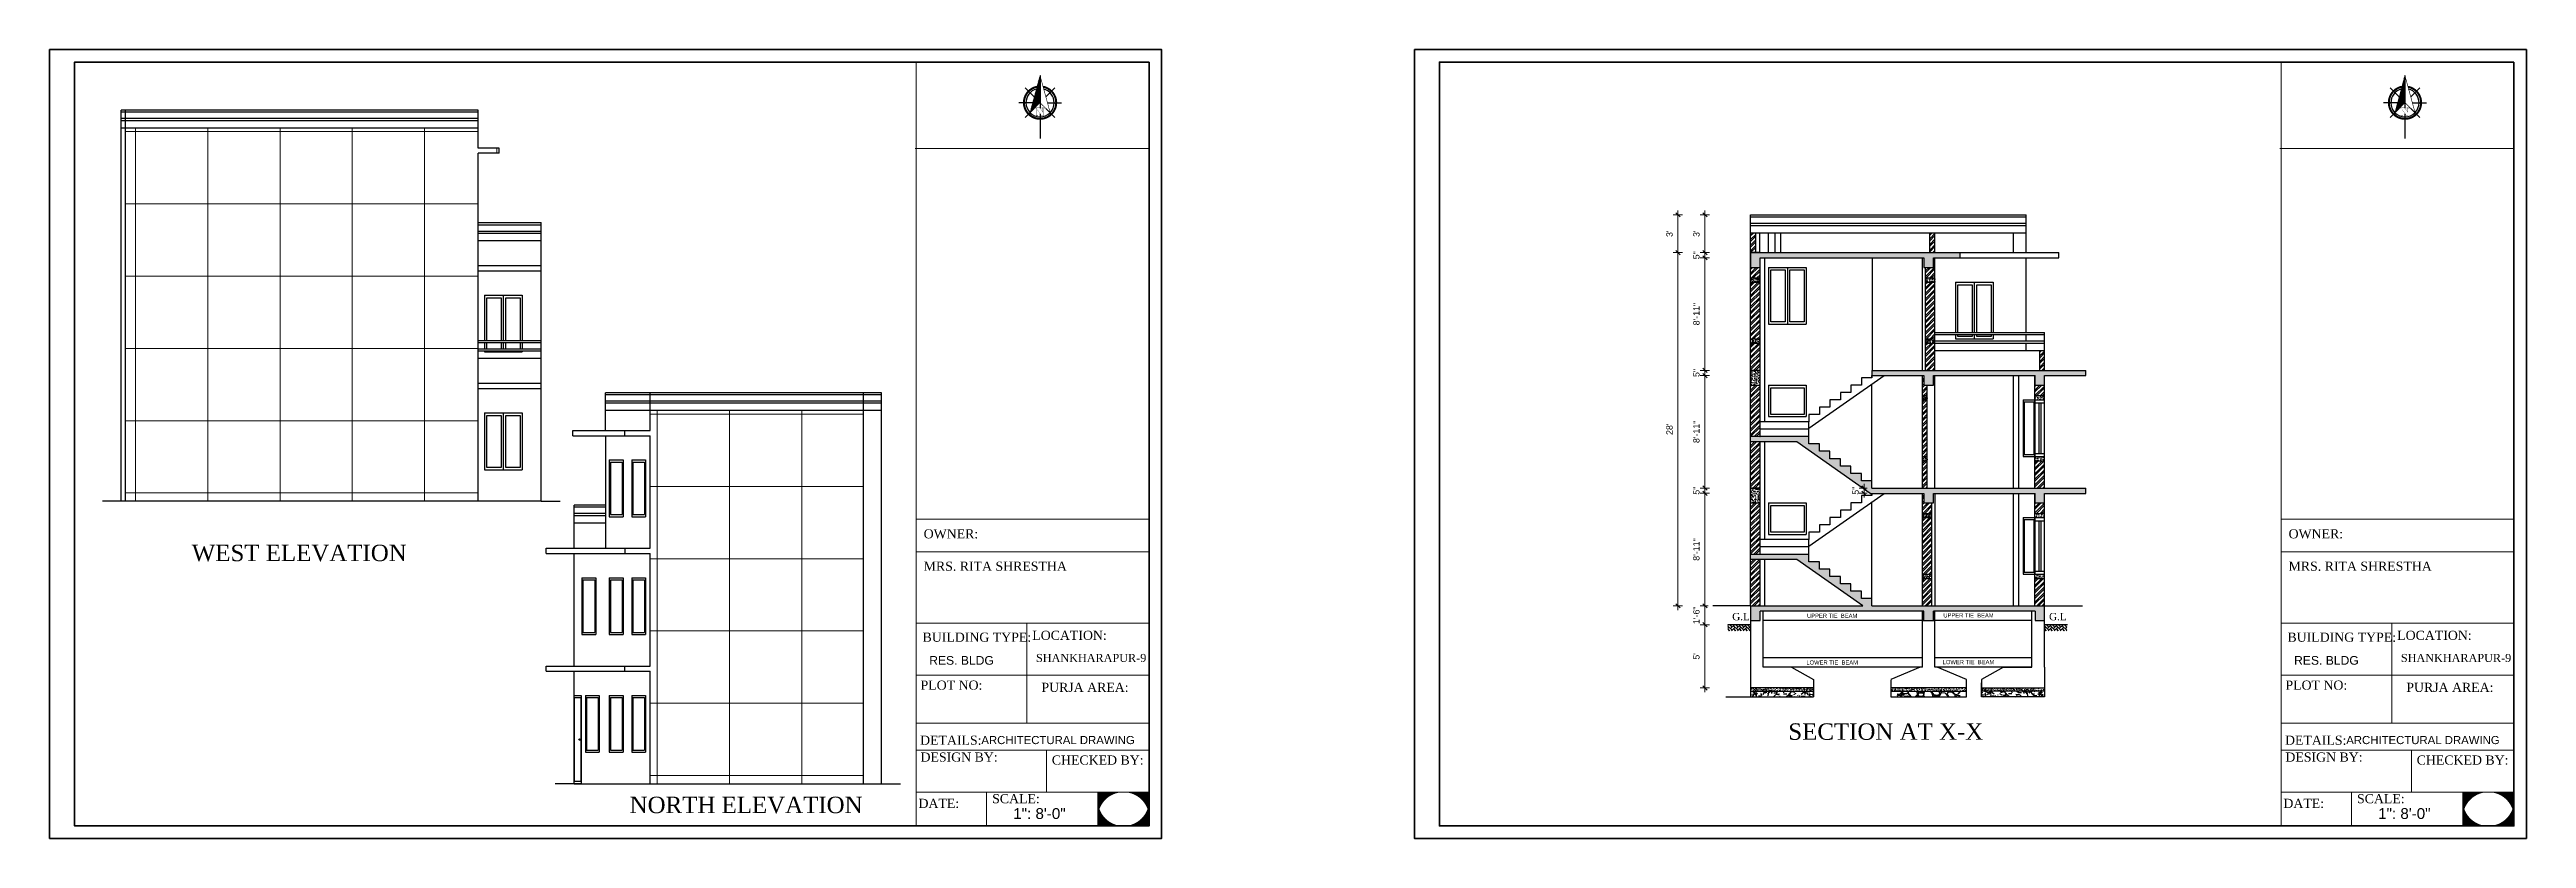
# Model space of a CAD drawing. Header units: inches. Extents: x 45643 to 78083, y -17830 to -3084.
# Drawn here: x 57982 to 60339, y -8725 to -7974 of the extents above; entities that cross this region are included whole.
import ezdxf

# ---------------------------------------------------------------- set-up
doc = ezdxf.new("R2010")
doc.units = ezdxf.units.IN
doc.header["$MEASUREMENT"] = 0
for name, color, linetype, lineweight in [('1', 7, 'Continuous', 25), ('A_hatch', 253, 'Continuous', 5), ('A_Title Text', 105, 'Continuous', 60), ('ELEVATION', 6, 'Continuous', 30), ('PARAPET', 102, 'Continuous', 20), ('REBARS', 50, 'Continuous', 20), ('Siteplan', 7, 'Continuous', 30), ('Text', 7, 'Continuous', 9)]:
    doc.layers.add(name, color=color, linetype=linetype, lineweight=lineweight)
doc.layers.add('DIMENTION', color=8, linetype='Continuous')
doc.layers.add('Normal Wall', color=7, linetype='Continuous', lineweight=35, true_color=0xffaf89)
doc.layers.add('Rear Wall', color=7, linetype='Continuous', lineweight=20, true_color=0xd4e480)
doc.styles.add('Arial', font='arial.ttf')
doc.styles.get("Standard").update_dxf_attribs({"font": 'times.ttf'})
doc.styles.add('SwissBT', font='swiss.ttf', dxfattribs={"height": 12})
doc.dimstyles.new('Sudeep', dxfattribs={"dimtxt": 6, "dimasz": 4, "dimexe": 4.5, "dimexo": 4.5, "dimgap": 5, "dimtad": 1, "dimdec": 0, "dimlunit": 4, "dimtxsty": 'Arial', "dimblk": 'OBLIQUE', "dimcen": 250, "dimdle": 4, "dimclrd": 86, "dimclre": 5, "dimclrt": 1, "dimadec": 0, "dimazin": 0, "dimtfac": 1, "dimtdec": 0, "dimtix": 1, "dimtmove": 1, "dimatfit": 3, "dimldrblk": 'OBLIQUE', "dimfxl": 4.5, "dimfxlon": 1, "dimfrac": 2, "dimlwd": 15, "dimlwe": 13, "dimarcsym": 0})
pattern_1 = [(50, (-4506.9835, -8495.823), (3.58630091, -0.31376067), [0.375, -4.125]), (355, (-4506.9835, -8495.823), (-0.69375667, 3.76096067), [0.3, -3.3]), (100.4514445, (-4506.6846, -8495.849), (2.89254423, 3.44719995), [0.31870096, -3.50571056]), (46.1842, (-4506.9835, -8494.823), (5.33620665, -0.8275964), [0.5625, -6.1875]), (96.6356355, (-4506.539, -8494.892), (4.67330973, 4.870593), [0.4780517, -5.2585688]), (351.184164, (-4506.9835, -8494.823), (4.67330973, 4.870593), [0.45, -4.95]), (21, (-4506.4835, -8495.073), (2.98453526, -2.01309445), [0.375, -4.125]), (326, (-4506.4835, -8495.073), (1.21657666, 3.62575023), [0.3, -3.3]), (71.451445, (-4506.2348, -8495.2407), (4.20111188, 1.61265576), [0.31870095, -3.50571056]), (37.5, (-4506.9835, -8495.823), (0.060799277, 1.66446927), [0, -3.26, 0, -3.35, 0, -3.3125]), (7.5, (-4506.9835, -8495.823), (1.315347687, 1.97205856), [0, -1.91, 0, -3.185, 0, -1.2625]), (327.5, (-4508.0985, -8495.823), (2.66911218, -0.11277436), [0, -1.25, 0, -3.9, 0, -5.175]), (317.5, (-4508.5985, -8495.823), (2.91593085, 0.50052491), [0, -1.625, 0, -2.59, 0, -3.675])]
pattern_2 = [(45, (-4506.9835, -8495.823), (-2.65165043, 2.65165043), []), (45, (-4505.2157, -8495.823), (-2.65165043, 2.65165043), [])]

msp = doc.modelspace()

# ---------------------------------------------------------------- texts
at = {"color": 0}
for s, p in [('OWNER:', (58813.72, -8439.47)), ('OWNER:', (60112.31, -8439.47)), ('LOCATION:', (58917.06, -8536.02)), ('LOCATION:', (60215.65, -8536.02))]:
    msp.add_text(s, height=8.704, dxfattribs=at).set_placement(p)
at = {"char_height": 15.677, "attachment_point": 3}
for s, insert, width in [('{\\fTimes New Roman|b0|i0|c0|p18;WEST ELEVATION}', (58321.89, -8445.46), 236.1313), ('{\\fTimes New Roman|b0|i0|c0|p18;SECTION AT X-X}', (59821.81, -8615.42), 3988.78), ('{\\fTimes New Roman|b0|i0|c0|p18;NORTH ELEVATION}', (58755.58, -8685.19), 236.1313)]:
    msp.add_mtext(s, dxfattribs=dict(at, insert=insert, width=width))
at = {"color": 0}
for s, insert, char_height, width, attachment_point in [('G.L', (59591.34, -8513.96), 7, 62.3356, 5), ('{\\fStylus BT|b0|i0|c0|p34;UPPER TIE  BEAM}', (59678.09, -8511.11), 4, 87.3559, 2), ('{\\fStylus BT|b0|i0|c0|p34;UPPER TIE  BEAM}', (59807.76, -8510.73), 4, 76.3565, 2), ('G.L', (59892.8, -8513.96), 7, 62.3356, 5), ('{\\fStylus BT|b0|i0|c0|p34;LOWER TIE  BEAM}', (59678.09, -8555.53), 4, 87.3559, 2), ('{\\fStylus BT|b0|i0|c0|p34;LOWER TIE  BEAM}', (59807.76, -8555.15), 4, 76.3565, 2)]:
    msp.add_mtext(s, dxfattribs=dict(at, insert=insert, char_height=char_height, width=width, attachment_point=attachment_point))
at = {"layer": 'Text', "color": 0}
for s, height, p in [('OWNER:', 8.704, (58813.72, -8439.47)), ('OWNER:', 8.704, (60112.31, -8439.47)), ('MRS. RITA SHRESTHA', 8.7044, (58813.72, -8470.28)), ('MRS. RITA SHRESTHA', 8.7044, (60112.31, -8470.28)), ('LOCATION:', 8.704, (58917.06, -8536.02)), ('LOCATION:', 8.704, (60215.65, -8536.02)), ('CHECKED BY:', 8.7044, (58935.63, -8654.71)), ('CHECKED BY:', 8.7044, (58935.63, -8654.71)), ('CHECKED BY:', 8.7044, (60234.22, -8654.71)), ('CHECKED BY:', 8.7044, (60234.22, -8654.71)), ('DATE:', 8.704, (58808.77, -8695.91)), ('SCALE:', 8.704, (58878.86, -8691.44)), ('SCALE:', 8.704, (58878.86, -8691.44)), ('DATE:', 8.704, (60107.36, -8695.91)), ('SCALE:', 8.704, (60177.45, -8691.44)), ('SCALE:', 8.704, (60177.45, -8691.44))]:
    msp.add_text(s, height=height, dxfattribs=at).set_placement(p)
at = {"layer": 'Text', "color": 0, "attachment_point": 1}
for s, insert, char_height, width in [('BUILDING TYPE:', (58812.64, -8529.1), 8.7044, 148.5551), ('BUILDING TYPE:', (58812.64, -8529.1), 8.7044, 148.5551), ('BUILDING TYPE:', (60111.23, -8529.1), 8.7044, 148.5551), ('BUILDING TYPE:', (60111.23, -8529.1), 8.7044, 148.5551), ('PLOT NO: ', (58810.74, -8574.71), 8.704, 138.0271), ('PLOT NO: ', (58810.74, -8574.71), 8.704, 138.0271), ('PURJA AREA:', (58925.75, -8576.82), 8.7044, 197.5821), ('PURJA AREA:', (58925.75, -8576.82), 8.7044, 197.5821), ('PLOT NO: ', (60109.33, -8574.71), 8.704, 138.0271), ('PLOT NO: ', (60109.33, -8574.71), 8.704, 138.0271), ('PURJA AREA:', (60224.34, -8576.82), 8.7044, 197.5821), ('PURJA AREA:', (60224.34, -8576.82), 8.7044, 197.5821), ('DETAILS: ', (58810.3, -8627.1), 8.704, 138.0271), ('DESIGN BY:', (58810.7, -8643.15), 8.704, 138.0271), ('DESIGN BY:', (58810.7, -8643.15), 8.704, 138.0271), ('DETAILS: ', (60108.89, -8627.1), 8.704, 138.0271), ('DESIGN BY:', (60109.29, -8643.15), 8.704, 138.0271), ('DESIGN BY:', (60109.29, -8643.15), 8.704, 138.0271)]:
    msp.add_mtext(s, dxfattribs=dict(at, insert=insert, char_height=char_height, width=width))
at = {"layer": 'Text', "color": 0, "char_height": 8.256, "width": 163.2142, "attachment_point": 1, "style": 'SwissBT'}
for insert in [(58818.96, -8551.4), (58818.96, -8551.4), (60117.55, -8551.4), (60117.55, -8551.4)]:
    msp.add_mtext('RES. BLDG', dxfattribs=dict(at, insert=insert))
at = {"layer": 'Text', "color": 0, "linetype": 'ByBlock', "char_height": 7.6711, "attachment_point": 1}
for insert in [(58920.59, -8549.37), (60219.18, -8549.37)]:
    msp.add_mtext_dynamic_manual_height_columns('SHANKHARAPUR-9', width=381.0351, gutter_width=1.53, heights=[0], dxfattribs=dict(at, insert=insert))
at = {"layer": 'Text', "color": 0, "linetype": 'ByBlock', "char_height": 7.7396, "width": 268.5322, "attachment_point": 1, "style": 'SwissBT'}
for insert in [(58868.6, -8627.44), (60167.19, -8627.44)]:
    msp.add_mtext('ARCHITECTURAL DRAWING', dxfattribs=dict(at, insert=insert))
at = {"layer": 'Text', "color": 0, "ltscale": 0.5, "char_height": 10.319, "width": 127.5344, "attachment_point": 1, "style": 'SwissBT'}
for insert in [(58898.94, -8696.09), (58898.94, -8696.09), (60197.53, -8696.09), (60197.53, -8696.09)]:
    msp.add_mtext('1": 8\'-0"', dxfattribs=dict(at, insert=insert))

# ---------------------------------------------------------------- blocks, each defined once
blk = doc.blocks.new('*X798')
at = {"color": 0}
for p, q in [((144.4, -420.4), (147.6, -417.2)), ((144.6, -419.7), (147.6, -416.7)), ((144.8, -419), (147.6, -416.1)), ((145, -418.3), (147.6, -415.6)), ((145.2, -417.5), (147.6, -415.1)), ((145.4, -416.8), (147.6, -414.5)), ((145.6, -416.1), (147.6, -414)), ((145.8, -415.3), (147.6, -413.5)), ((146, -414.6), (147.6, -412.9)), ((146.2, -413.9), (147.6, -412.4)), ((146.4, -413.1), (147.6, -411.9)), ((146.6, -412.4), (147.6, -411.3)), ((146.8, -411.7), (147.6, -410.8)), ((147, -411), (147.6, -410.3)), ((147.2, -410.2), (147.6, -409.8)), ((147.4, -409.5), (147.6, -409.2)), ((147.6, -408.8), (147.6, -408.7)), ((142.8, -426.3), (147.6, -421.4)), ((143, -425.6), (147.6, -420.9)), ((143.2, -424.8), (147.6, -420.4)), ((143.4, -424.1), (147.6, -419.8)), ((143.6, -423.4), (147.6, -419.3)), ((143.8, -422.6), (147.6, -418.8)), ((144, -421.9), (147.6, -418.2)), ((144.2, -421.2), (147.6, -417.7))]:
    blk.add_line(p, q, dxfattribs=at)
blk = doc.blocks.new('NORTH_15')
for p, q in [((-13.4, 0), (2.7, 0)), ((-2.9, 2.9), (-7.4, 7.4)), ((0, 3.7), (0, 10.6)), ((2.9, 2.9), (7.4, 7.4)), ((5.5, 0), (17.8, 0)), ((-2.9, -2.9), (-7.4, -7.4)), ((0, -3.7), (0, -10.6)), ((2.9, -2.9), (7.4, -7.4))]:
    blk.add_line(p, q)
for points, const_width in [([(5, -5), (-13.4, 0), (4.9, 5), (0, 0), (5, -5)], 0.3), ([(5.9, -1.5), (6, -1.5), (6.1, -1.5), (6.1, -1.5), (6.2, -1.5), (6.2, -1.5), (6.3, -1.5), (6.3, -1.5), (6.3, -1.4), (6.3, -1.4), (6.3, -1.4), (6.3, -1.3), (6.4, -1.3), (6.4, -1.2), (6.4, -1.2), (6.4, -1.1), (6.4, -1), (6.5, -1), (6.5, -2.3), (6.4, -2.3), (6.4, -2.3), (6.4, -2.2), (6.4, -2.2), (6.4, -2.1), (6.4, -2), (6.3, -2), (6.3, -1.9), (6.3, -1.9), (6.3, -1.9), (6.3, -1.9), (6.3, -1.8), (6.2, -1.8), (6.2, -1.8), (6.1, -1.8), (6.1, -1.8), (6, -1.8), (5.9, -1.8), (2.7, -1.8), (2.7, -2.3), (2.5, -2.3), (2.5, -0.2), (4.7, 1.4), (3.1, 1.4), (3.1, 1.4), (3, 1.4), (2.9, 1.4), (2.9, 1.4), (2.8, 1.4), (2.8, 1.4), (2.8, 1.4), (2.8, 1.3), (2.7, 1.3), (2.7, 1.3), (2.7, 1.2), (2.7, 1.2), (2.7, 1.1), (2.7, 1), (2.7, 1), (2.7, 0.9), (2.7, 0.9), (2.5, 0.9), (2.5, 2.2), (2.7, 2.2), (2.7, 2.2), (2.7, 2.1), (2.7, 2), (2.7, 2), (2.7, 1.9), (2.7, 1.9), (2.7, 1.8), (2.7, 1.8), (2.7, 1.8), (2.8, 1.7), (2.8, 1.7), (2.8, 1.7), (2.9, 1.7), (2.9, 1.7), (3, 1.7), (3.1, 1.7), (3.1, 1.7), (6.5, 1.7), (6.5, 0.8), (3.3, -1.5), (5.9, -1.5), (5.9, -1.5)], 0.1)]:
    blk.add_lwpolyline(points, dxfattribs=dict(const_width=const_width))
at = {"const_width": 1}
for points in [[(0, -8, 1), (0, 8, 0.359415), (-7.9, 1.5, 1)], [(-7.9, -1.5, 0.359415), (0, -8, 1)]]:
    blk.add_lwpolyline(points, format="xyb", dxfattribs=at)
for start, end in [(90, 164.973), (270, 90), (195.027, 270)]:
    blk.add_arc((0, 0), 7, start, end)
at = {"rotation": 90}
blk.add_blockref('*X798', (-421.9, -147.6), dxfattribs=at)
blk = doc.blocks.new('A$C0BDB7EE9')
at = {"layer": 'Siteplan', "xscale": 2.999999999999779, "yscale": 2.999999999999779, "zscale": 2.999999999999779, "rotation": 247.8612575918487}
blk.add_blockref('NORTH_15', (20.2, 49.5), dxfattribs=at)
blk = doc.blocks.new('A$C327B4BBD')
at = {"layer": 'DIMENTION', "ltscale": 0.3, "xscale": 1.171875000000082, "yscale": 1.171875000000082, "zscale": 1.171875000000082, "rotation": 112.1387424081494}
blk.add_blockref('A$C0BDB7EE9', (16.1, 0), dxfattribs=at)
blk = doc.blocks.new('_Oblique')
at = {"color": 0, "linetype": 'ByBlock', "lineweight": -2}
blk.add_line((-0.5, -0.5), (0.5, 0.5), dxfattribs=at)
blk = doc.blocks.new('*D945')
at = {"layer": 'A_Title Text', "color": 5, "lineweight": 13, "transparency": 16777216}
for p, q in [((59561.5, -8521.6), (59552.5, -8521.6)), ((59561.5, -8581.8), (59552.5, -8581.8))]:
    blk.add_line(p, q, dxfattribs=at)
at = {"layer": 'A_Title Text', "color": 86, "lineweight": 15, "transparency": 16777216}
blk.add_line((59557, -8585.8), (59557, -8517.6), dxfattribs=at)
at = {"layer": 'Defpoints', "color": 0, "transparency": 16777216}
for p in [(59557, -8521.6), (59600.5, -8521.6), (59600.5, -8581.8)]:
    blk.add_point(p, dxfattribs=at)
at = {"layer": 'A_Title Text', "color": 86, "lineweight": 15, "transparency": 16777216, "xscale": 4, "yscale": 4, "zscale": 4}
for p, rotation in [((59557, -8521.6), 90), ((59557, -8581.8), 270)]:
    blk.add_blockref('_Oblique', p, dxfattribs=dict(at, rotation=rotation))
at = {"layer": 'A_Title Text', "color": 1, "transparency": 16777216, "insert": (59548.9, -8551.7), "char_height": 6, "attachment_point": 5, "rotation": 90, "style": 'Arial'}
blk.add_mtext("5'", dxfattribs=at)
blk = doc.blocks.new('*D946')
at = {"layer": 'A_Title Text', "color": 5, "lineweight": 13, "transparency": 16777216}
for p, q in [((59560, -8503.6), (59552.5, -8503.6)), ((59561.5, -8521.6), (59552.5, -8521.6))]:
    blk.add_line(p, q, dxfattribs=at)
at = {"layer": 'A_Title Text', "color": 86, "lineweight": 15, "transparency": 16777216}
for p, q in [((59557, -8503.6), (59557, -8499.6)), ((59557, -8521.6), (59557, -8503.6)), ((59557, -8521.6), (59557, -8525.6))]:
    blk.add_line(p, q, dxfattribs=at)
at = {"layer": 'Defpoints', "color": 0, "transparency": 16777216}
for p in [(59557, -8503.6), (59564.5, -8503.6), (59600.5, -8521.6)]:
    blk.add_point(p, dxfattribs=at)
at = {"layer": 'A_Title Text', "color": 86, "lineweight": 15, "transparency": 16777216, "xscale": 4, "yscale": 4, "zscale": 4}
for p, rotation in [((59557, -8503.6), 270), ((59557, -8521.6), 90)]:
    blk.add_blockref('_Oblique', p, dxfattribs=dict(at, rotation=rotation))
at = {"layer": 'A_Title Text', "color": 1, "transparency": 16777216, "insert": (59548.9, -8512.6), "char_height": 6, "attachment_point": 5, "rotation": 90, "style": 'Arial'}
blk.add_mtext('1\'-6"', dxfattribs=at)
blk = doc.blocks.new('*D947')
at = {"layer": 'A_Title Text', "color": 86, "lineweight": 15, "transparency": 16777216}
for p, q in [((59708.4, -8391.6), (59708.4, -8387.6)), ((59708.4, -8391.6), (59708.4, -8396.6)), ((59708.4, -8396.6), (59708.4, -8400.6))]:
    blk.add_line(p, q, dxfattribs=at)
at = {"layer": 'A_Title Text', "color": 5, "lineweight": 13, "transparency": 16777216}
for p, q in [((59711.4, -8391.6), (59703.9, -8391.6)), ((59711.4, -8396.6), (59703.9, -8396.6))]:
    blk.add_line(p, q, dxfattribs=at)
at = {"layer": 'Defpoints', "color": 0, "transparency": 16777216}
for p in [(59708.4, -8396.6), (59715.9, -8391.6), (59715.9, -8396.6)]:
    blk.add_point(p, dxfattribs=at)
at = {"layer": 'A_Title Text', "color": 86, "lineweight": 15, "transparency": 16777216, "xscale": 4, "yscale": 4, "zscale": 4}
for p, rotation in [((59708.4, -8391.6), 270), ((59708.4, -8396.6), 90)]:
    blk.add_blockref('_Oblique', p, dxfattribs=dict(at, rotation=rotation))
at = {"layer": 'A_Title Text', "color": 1, "transparency": 16777216, "insert": (59700.4, -8394.1), "char_height": 6, "attachment_point": 5, "rotation": 90, "style": 'Arial'}
blk.add_mtext('5"', dxfattribs=at)
blk = doc.blocks.new('*D948')
at = {"layer": 'A_Title Text', "color": 86, "lineweight": 15, "transparency": 16777216}
for p, q in [((59557, -8391.6), (59557, -8387.6)), ((59557, -8396.6), (59557, -8391.6)), ((59557, -8396.6), (59557, -8400.6))]:
    blk.add_line(p, q, dxfattribs=at)
at = {"layer": 'A_Title Text', "color": 5, "lineweight": 13, "transparency": 16777216}
for p, q in [((59561.5, -8391.6), (59552.5, -8391.6)), ((59561.5, -8396.6), (59552.5, -8396.6))]:
    blk.add_line(p, q, dxfattribs=at)
at = {"layer": 'Defpoints', "color": 0, "transparency": 16777216}
for p in [(59557, -8391.6), (59715.9, -8391.6), (59715.9, -8396.6)]:
    blk.add_point(p, dxfattribs=at)
at = {"layer": 'A_Title Text', "color": 86, "lineweight": 15, "transparency": 16777216, "xscale": 4, "yscale": 4, "zscale": 4}
for p, rotation in [((59557, -8391.6), 270), ((59557, -8396.6), 90)]:
    blk.add_blockref('_Oblique', p, dxfattribs=dict(at, rotation=rotation))
at = {"layer": 'A_Title Text', "color": 1, "transparency": 16777216, "insert": (59548.9, -8394.1), "char_height": 6, "attachment_point": 5, "rotation": 90, "style": 'Arial'}
blk.add_mtext('5"', dxfattribs=at)
blk = doc.blocks.new('*D949')
at = {"layer": 'A_Title Text', "color": 5, "lineweight": 13, "transparency": 16777216}
for p, q in [((59561.5, -8284.6), (59552.5, -8284.6)), ((59561.5, -8391.6), (59552.5, -8391.6))]:
    blk.add_line(p, q, dxfattribs=at)
at = {"layer": 'A_Title Text', "color": 86, "lineweight": 15, "transparency": 16777216}
blk.add_line((59557, -8395.6), (59557, -8280.6), dxfattribs=at)
at = {"layer": 'Defpoints', "color": 0, "transparency": 16777216}
for p in [(59557, -8284.6), (59715.9, -8284.6), (59715.9, -8391.6)]:
    blk.add_point(p, dxfattribs=at)
at = {"layer": 'A_Title Text', "color": 86, "lineweight": 15, "transparency": 16777216, "xscale": 4, "yscale": 4, "zscale": 4}
for p, rotation in [((59557, -8284.6), 90), ((59557, -8391.6), 270)]:
    blk.add_blockref('_Oblique', p, dxfattribs=dict(at, rotation=rotation))
at = {"layer": 'A_Title Text', "color": 1, "transparency": 16777216, "insert": (59548.9, -8338.1), "char_height": 6, "attachment_point": 5, "rotation": 90, "style": 'Arial'}
blk.add_mtext('8\'-11"', dxfattribs=at)
blk = doc.blocks.new('*D950')
at = {"layer": 'A_Title Text', "color": 5, "lineweight": 13, "transparency": 16777216}
for p, q in [((59561.5, -8279.6), (59552.5, -8279.6)), ((59561.5, -8284.6), (59552.5, -8284.6))]:
    blk.add_line(p, q, dxfattribs=at)
at = {"layer": 'A_Title Text', "color": 86, "lineweight": 15, "transparency": 16777216}
for p, q in [((59557, -8279.6), (59557, -8275.6)), ((59557, -8284.6), (59557, -8279.6)), ((59557, -8284.6), (59557, -8288.6))]:
    blk.add_line(p, q, dxfattribs=at)
at = {"layer": 'Defpoints', "color": 0, "transparency": 16777216}
for p in [(59557, -8279.6), (59715.9, -8279.6), (59715.9, -8284.6)]:
    blk.add_point(p, dxfattribs=at)
at = {"layer": 'A_Title Text', "color": 86, "lineweight": 15, "transparency": 16777216, "xscale": 4, "yscale": 4, "zscale": 4}
for p, rotation in [((59557, -8279.6), 270), ((59557, -8284.6), 90)]:
    blk.add_blockref('_Oblique', p, dxfattribs=dict(at, rotation=rotation))
at = {"layer": 'A_Title Text', "color": 1, "transparency": 16777216, "insert": (59548.9, -8282.1), "char_height": 6, "attachment_point": 5, "rotation": 90, "style": 'Arial'}
blk.add_mtext('5"', dxfattribs=at)
blk = doc.blocks.new('*D951')
at = {"layer": 'A_Title Text', "color": 5, "lineweight": 13, "transparency": 16777216}
for p, q in [((59561.5, -8172.6), (59552.5, -8172.6)), ((59561.5, -8279.6), (59552.5, -8279.6))]:
    blk.add_line(p, q, dxfattribs=at)
at = {"layer": 'A_Title Text', "color": 86, "lineweight": 15, "transparency": 16777216}
blk.add_line((59557, -8283.6), (59557, -8168.6), dxfattribs=at)
at = {"layer": 'Defpoints', "color": 0, "transparency": 16777216}
for p in [(59557, -8172.6), (59609.5, -8172.6), (59715.9, -8279.6)]:
    blk.add_point(p, dxfattribs=at)
at = {"layer": 'A_Title Text', "color": 86, "lineweight": 15, "transparency": 16777216, "xscale": 4, "yscale": 4, "zscale": 4}
for p, rotation in [((59557, -8172.6), 90), ((59557, -8279.6), 270)]:
    blk.add_blockref('_Oblique', p, dxfattribs=dict(at, rotation=rotation))
at = {"layer": 'A_Title Text', "color": 1, "transparency": 16777216, "insert": (59548.9, -8226.1), "char_height": 6, "attachment_point": 5, "rotation": 90, "style": 'Arial'}
blk.add_mtext('8\'-11"', dxfattribs=at)
blk = doc.blocks.new('*D952')
at = {"layer": 'A_Title Text', "color": 5, "lineweight": 13, "transparency": 16777216}
for p, q in [((59561.5, -8167.6), (59552.5, -8167.6)), ((59561.5, -8172.6), (59552.5, -8172.6))]:
    blk.add_line(p, q, dxfattribs=at)
at = {"layer": 'A_Title Text', "color": 86, "lineweight": 15, "transparency": 16777216}
for p, q in [((59557, -8167.6), (59557, -8163.6)), ((59557, -8172.6), (59557, -8167.6)), ((59557, -8172.6), (59557, -8176.6))]:
    blk.add_line(p, q, dxfattribs=at)
at = {"layer": 'Defpoints', "color": 0, "transparency": 16777216}
for p in [(59557, -8167.6), (59600.5, -8167.6), (59609.5, -8172.6)]:
    blk.add_point(p, dxfattribs=at)
at = {"layer": 'A_Title Text', "color": 86, "lineweight": 15, "transparency": 16777216, "xscale": 4, "yscale": 4, "zscale": 4}
for p, rotation in [((59557, -8167.6), 270), ((59557, -8172.6), 90)]:
    blk.add_blockref('_Oblique', p, dxfattribs=dict(at, rotation=rotation))
at = {"layer": 'A_Title Text', "color": 1, "transparency": 16777216, "insert": (59548.9, -8170.1), "char_height": 6, "attachment_point": 5, "rotation": 90, "style": 'Arial'}
blk.add_mtext('5"', dxfattribs=at)
blk = doc.blocks.new('*D953')
at = {"layer": 'A_Title Text', "color": 86, "lineweight": 15, "transparency": 16777216}
blk.add_line((59557, -8171.6), (59557, -8127.6), dxfattribs=at)
at = {"layer": 'A_Title Text', "color": 5, "lineweight": 13, "transparency": 16777216}
for p, q in [((59561.5, -8131.6), (59552.5, -8131.6)), ((59561.5, -8167.6), (59552.5, -8167.6))]:
    blk.add_line(p, q, dxfattribs=at)
at = {"layer": 'Defpoints', "color": 0, "transparency": 16777216}
for p in [(59557, -8131.6), (59600.5, -8131.6), (59600.5, -8167.6)]:
    blk.add_point(p, dxfattribs=at)
at = {"layer": 'A_Title Text', "color": 86, "lineweight": 15, "transparency": 16777216, "xscale": 4, "yscale": 4, "zscale": 4}
for p, rotation in [((59557, -8131.6), 90), ((59557, -8167.6), 270)]:
    blk.add_blockref('_Oblique', p, dxfattribs=dict(at, rotation=rotation))
at = {"layer": 'A_Title Text', "color": 1, "transparency": 16777216, "insert": (59548.9, -8149.6), "char_height": 6, "attachment_point": 5, "rotation": 90, "style": 'Arial'}
blk.add_mtext("3'", dxfattribs=at)
blk = doc.blocks.new('*D943')
at = {"layer": 'A_Title Text', "color": 5, "lineweight": 13, "transparency": 16777216}
for p, q in [((59535.8, -8167.6), (59526.8, -8167.6)), ((59535.8, -8503.6), (59526.8, -8503.6))]:
    blk.add_line(p, q, dxfattribs=at)
at = {"layer": 'A_Title Text', "color": 86, "lineweight": 15, "transparency": 16777216}
blk.add_line((59531.3, -8507.6), (59531.3, -8163.6), dxfattribs=at)
at = {"layer": 'Defpoints', "color": 0, "transparency": 16777216}
for p in [(59531.3, -8167.6), (59600.5, -8167.6), (59564.5, -8503.6)]:
    blk.add_point(p, dxfattribs=at)
at = {"layer": 'A_Title Text', "color": 86, "lineweight": 15, "transparency": 16777216, "xscale": 4, "yscale": 4, "zscale": 4}
for p, rotation in [((59531.3, -8167.6), 90), ((59531.3, -8503.6), 270)]:
    blk.add_blockref('_Oblique', p, dxfattribs=dict(at, rotation=rotation))
at = {"layer": 'A_Title Text', "color": 1, "transparency": 16777216, "insert": (59523.3, -8335.6), "char_height": 6, "attachment_point": 5, "rotation": 90, "style": 'Arial'}
blk.add_mtext("28'", dxfattribs=at)
blk = doc.blocks.new('*D944')
at = {"layer": 'A_Title Text', "color": 86, "lineweight": 15, "transparency": 16777216}
blk.add_line((59531.3, -8171.6), (59531.3, -8127.6), dxfattribs=at)
at = {"layer": 'A_Title Text', "color": 5, "lineweight": 13, "transparency": 16777216}
for p, q in [((59535.8, -8131.6), (59526.8, -8131.6)), ((59535.8, -8167.6), (59526.8, -8167.6))]:
    blk.add_line(p, q, dxfattribs=at)
at = {"layer": 'Defpoints', "color": 0, "transparency": 16777216}
for p in [(59531.3, -8131.6), (59600.5, -8131.6), (59600.5, -8167.6)]:
    blk.add_point(p, dxfattribs=at)
at = {"layer": 'A_Title Text', "color": 86, "lineweight": 15, "transparency": 16777216, "xscale": 4, "yscale": 4, "zscale": 4}
for p, rotation in [((59531.3, -8131.6), 90), ((59531.3, -8167.6), 270)]:
    blk.add_blockref('_Oblique', p, dxfattribs=dict(at, rotation=rotation))
at = {"layer": 'A_Title Text', "color": 1, "transparency": 16777216, "insert": (59523.3, -8149.6), "char_height": 6, "attachment_point": 5, "rotation": 90, "style": 'Arial'}
blk.add_mtext("3'", dxfattribs=at)
blk = doc.blocks.new('*D954')
at = {"layer": 'A_Title Text', "color": 5, "lineweight": 13, "transparency": 16777216}
for p, q in [((59561.5, -8396.6), (59552.5, -8396.6)), ((59560, -8503.6), (59552.5, -8503.6))]:
    blk.add_line(p, q, dxfattribs=at)
at = {"layer": 'A_Title Text', "color": 86, "lineweight": 15, "transparency": 16777216}
blk.add_line((59557, -8392.6), (59557, -8507.6), dxfattribs=at)
at = {"layer": 'Defpoints', "color": 0, "transparency": 16777216}
for p in [(59715.9, -8396.6), (59557, -8503.6), (59564.5, -8503.6)]:
    blk.add_point(p, dxfattribs=at)
at = {"layer": 'A_Title Text', "color": 86, "lineweight": 15, "transparency": 16777216, "xscale": 4, "yscale": 4, "zscale": 4}
for p, rotation in [((59557, -8396.6), 90), ((59557, -8503.6), 270)]:
    blk.add_blockref('_Oblique', p, dxfattribs=dict(at, rotation=rotation))
at = {"layer": 'A_Title Text', "color": 1, "transparency": 16777216, "insert": (59548.9, -8450.1), "char_height": 6, "attachment_point": 5, "rotation": 90, "style": 'Arial'}
blk.add_mtext('8\'-11"', dxfattribs=at)

# ---------------------------------------------------------------- dimensions: what is measured, and where the dimension line sits
at = {"layer": 'A_Title Text'}
for base, p1, p2, picture, middle in [((59531.33, -8131.65), (59600.46, -8167.65), (59600.46, -8131.65), '*D944', (59523.26, -8149.65)), ((59556.97, -8131.65), (59600.46, -8167.65), (59600.46, -8131.65), '*D953', (59548.9, -8149.65)), ((59531.33, -8167.65), (59564.46, -8503.65), (59600.46, -8167.65), '*D943', (59523.26, -8335.65)), ((59556.97, -8172.65), (59715.91, -8279.65), (59609.47, -8172.65), '*D951', (59548.9, -8226.15)), ((59556.97, -8167.65), (59609.47, -8172.65), (59600.46, -8167.65), '*D952', (59548.92, -8170.15)), ((59556.97, -8284.65), (59715.91, -8391.65), (59715.91, -8284.65), '*D949', (59548.9, -8338.15)), ((59556.97, -8279.65), (59715.91, -8284.65), (59715.91, -8279.65), '*D950', (59548.92, -8282.15)), ((59556.97, -8391.65), (59715.91, -8396.65), (59715.91, -8391.65), '*D948', (59548.92, -8394.15)), ((59708.41, -8396.65), (59715.91, -8391.65), (59715.91, -8396.65), '*D947', (59700.36, -8394.15)), ((59556.97, -8503.65), (59715.91, -8396.65), (59564.46, -8503.65), '*D954', (59548.9, -8450.15)), ((59556.97, -8503.65), (59600.46, -8521.65), (59564.46, -8503.65), '*D946', (59548.9, -8512.65)), ((59556.97, -8521.65), (59600.46, -8581.76), (59600.46, -8521.65), '*D945', (59548.92, -8551.7))]:
    dim = msp.add_linear_dim(base=base, p1=p1, p2=p2, angle=90, dimstyle='Sudeep', dxfattribs=at)
    dim.commit()
    dim.dimension.update_dxf_attribs({"geometry": picture, "text_midpoint": middle})

# ---------------------------------------------------------------- hatches: boundary and pattern name
at = {"ltscale": 5}
h = msp.add_hatch(dxfattribs=at)
h.set_pattern_fill('AR-HBONE', color=1, scale=0.5, style=0)
h.set_pattern_definition([(135, (1322554.7376, 755937.7041), (-2e-16, 2.8284271247), [6, -2]), (45, (1322553.3234, 755939.1183), (-2e-16, 2.8284271247), [6, -2])])
h.paths.add_polyline_path([(59599.89, -8527.35), (59599.89, -8521.7), (59578.92, -8521.7), (59578.92, -8527.35)])
h = msp.add_hatch(dxfattribs=at)
h.set_pattern_fill('AR-HBONE', color=1, scale=0.5, style=0)
h.set_pattern_definition([(135, (1322856.2004, 755937.7041), (-2e-16, 2.8284271247), [6, -2]), (45, (1322854.7862, 755939.1183), (-2e-16, 2.8284271247), [6, -2])])
h.paths.add_polyline_path([(59901.35, -8527.35), (59901.35, -8521.7), (59880.38, -8521.7), (59880.38, -8527.35)])
at = {"ltscale": 2}
h = msp.add_hatch(dxfattribs=at)
h.set_pattern_fill('GRAVEL', color=256, scale=15, angle=190, style=0)
h.set_pattern_definition([(58.0128, (-1452600.1218, 728484.9396), (94.7343967672, 153.7868431904), [2.01804, -199.78632]), (14.9697, (-1452599.05275, 728486.6512), (-174.66071105328, -46.02866260027), [3.46302, -342.838875]), (322.5104, (-1452595.70725, 728487.5458), (-176.37299775036, 136.44620490463), [2.44182, -241.74048]), (97.2737, (-1452590.5973, 728492.2546), (37.32239659984, -298.04704255352), [3.15357, -312.20337]), (122.8337, (-1452590.9966, 728495.3828), (105.11739043398, -164.24170341073), [3.092325, -306.140595]), (187.2737, (-1452592.67325, 728497.98115), (298.04704255352, 37.32239659984), [3.15357, -312.20337]), (227.6942, (-1452595.80144, 728497.5819), (165.99041868967, 181.58243499421), [4.170435, -412.872735]), (262.2553, (-1452598.6085, 728494.4976), (-46.10108424074, -343.21958951057), [3.93732, -389.794815]), (311.4296, (-1452599.1391, 728490.5962), (152.03843371426, -171.1996357482), [3.16425, -313.261095]), (5.2364, (-1452597.0453, 728488.2237), (-165.0979938362, -13.8799605653), [3.61248, -177.011445]), (52.3974, (-1452593.4479, 728488.5534), (148.61357544232, 193.74985340929), [4.67172, -462.500625]), (328.8141, (-1452605.2478, 728489.8237), (119.033186589, -70.3995917529), [1.594515, -157.85766]), (1.4692, (-1452603.88365, 728488.998), (-197.24695243407, -4.31704073908), [3.033555, -300.322665]), (55, (-1452600.851, 728489.076), (-2.60472347, 14.772120866), [2.121315, -19.09188]), (33.1986, (-1452599.5045, 728487.4855), (-68.6511287154, -42.5678647908), [1.14237, -113.094225]), (121.8014, (-1452598.5486, 728488.111), (22.5862836792, -41.7116304866), [1.615545, -79.16193]), (220.9638, (-1452599.4, 728489.484), (-39.1068678716, -37.358432121), [2.623935, -84.840345]), (351.5651, (-1452601.3813, 728487.764), (-32.148957516, 9.562646245), [1.897365, -45.536805]), (206.3895, (-1452589.9807, 728489.6217), (-139.907046421, -70.36347357047), [2.658, -263.142675]), (260.3462, (-1452592.3618, 728488.4403), (30.43644009667, 172.9121890753), [2.229915, -220.76112]), (123.1986, (-1452600.8604, 728484.8094), (42.5678647908, -68.6511287154), [2.284725, -111.95187]), (173.6105, (-1452602.1114, 728486.7212), (155.53534443324, -18.26900881785), [2.658, -263.142675]), (169.444, (-1452591.5957, 728498.7804), (79.0700436256, -16.5205553195), [2.5632, -125.59686]), (124.7751, (-1452594.1155, 728499.25), (102.5124243226, -149.46973681475), [2.14767, -212.619645]), (256.8014, (-1452603.6128, 728499.5554), (-16.5206395439, -79.0700262793), [2.284725, -111.95187]), (207.354, (-1452604.1345, 728497.33105), (181.6186653239, 92.94978387176), [2.514465, -248.93136]), (259.444, (-1452596.3745, 728500.8317), (16.5205553195, 79.0700436256), [1.2816, -126.87846]), (291.3099, (-1452602.7265, 728499.7117), (25.1909739366, -56.4837597954), [0.76485, -75.720435]), (355.9638, (-1452602.4485, 728498.999), (-46.921074556, 6.957918181), [3.092325, -58.75425]), (16.009, (-1452599.3639, 728498.7815), (-145.11643838505, -40.8193322142), [2.86575, -283.708845]), (133.6901, (-1452599.6343, 728490.8135), (19.981580187, -26.939499917), [2.16333, -51.919935]), (183.1572, (-1452601.1287, 728492.37775), (-256.33543380744, -14.73593291568), [3.77691, -373.913445]), (250.9454, (-1452604.8999, 728492.1697), (40.8554059258, 113.8237104781), [1.54434, -152.89011]), (280, (-1452605.404, 728490.71), (17.37683896, -12.16739363), [0.9, -14.1]), (310.2564, (-1452598.9903, 728498.3904), (-77.3214546999, 92.98597300296), [2.08386, -206.3028]), (238.0128, (-1452597.6437, 728496.8001), (-94.7343967672, -153.7868431904), [4.03608, -197.76828]), (190, (-1452599.782, 728493.377), (-12.16739363, -17.37683896), [3.9, -11.1]), (155.3048, (-1452603.6225, 728492.6996), (165.95415922567, -77.35772955197), [2.37171, -234.79911]), (84.0546, (-1452605.7773, 728493.6905), (4.35322367, 61.6931894283), [2.18403, -107.01762]), (37.646, (-1452605.55103, 728495.86276), (254.6229009311, 197.21099660573), [3.555975, -352.04211]), (5.4261, (-1452602.7354, 728498.0347), (194.64222920843, 19.08935660198), [3.761985, -372.43611])])
h.paths.add_polyline_path([(59660.46, -8584.76), (59600.46, -8584.76), (59600.46, -8590.08), (59660.46, -8590.08)])
h = msp.add_hatch(dxfattribs=at)
h.set_pattern_fill('GRAVEL', color=256, scale=15, angle=190, style=0)
h.set_pattern_definition([(121.9872, (57710.3131, -3891.6165), (-94.73439677, 153.7868432), [2.01804, -199.78632]), (165.0303, (57709.2441, -3889.9049), (174.66071105, -46.0286626), [3.46302, -342.838875]), (217.4896, (57705.8986, -3889.0103), (176.37299775, 136.4462049), [2.44182, -241.74048]), (82.7263, (57700.7887, -3884.3015), (-37.3223966, -298.04704255), [3.15357, -312.20337]), (57.1663, (57701.18795, -3881.1733), (-105.11739043, -164.24170341), [3.092325, -306.140595]), (352.7263, (57702.8646, -3878.57495), (-298.04704255, 37.3223966), [3.15357, -312.20337]), (312.3058, (57705.9928, -3878.9742), (-165.99041869, 181.582434994), [4.170435, -412.872735]), (277.7447, (57708.7999, -3882.0585), (46.10108424, -343.21958951), [3.93732, -389.794815]), (228.5704, (57709.33046, -3885.9599), (-152.03843371, -171.19963575), [3.16425, -313.261095]), (174.7636, (57707.2367, -3888.3324), (165.09799384, -13.87996057), [3.61248, -177.011445]), (127.6026, (57703.6393, -3888.0027), (-148.613575442, 193.74985341), [4.67172, -462.500625]), (211.1859, (57715.4391, -3886.7324), (-119.0331866, -70.39959175), [1.594515, -157.85766]), (178.5308, (57714.075, -3887.5581), (197.24695243, -4.31704074), [3.033555, -300.322665]), (125, (57711.042, -3887.48), (2.604723, 14.77212), [2.121315, -19.09188]), (146.8014, (57709.6958, -3889.0706), (68.6511287, -42.5678648), [1.14237, -113.094225]), (58.1986, (57708.74, -3888.4451), (-22.5862837, -41.7116305), [1.615545, -79.16193]), (319.0362, (57709.5913, -3887.072), (39.1068679, -37.3584321), [2.623935, -84.840345]), (188.4349, (57711.5727, -3888.7923), (32.1489575, 9.5626462), [1.897365, -45.536805]), (333.6105, (57700.1721, -3886.9344), (139.90704642, -70.36347357), [2.658, -263.142675]), (279.6538, (57702.5531, -3888.1158), (-30.4364401, 172.91218908), [2.229915, -220.76112]), (56.8014, (57711.0517, -3891.7467), (-42.5678648, -68.6511287), [2.284725, -111.95187]), (6.3895, (57712.3027, -3889.8349), (-155.53534443, -18.26900882), [2.658, -263.142675]), (10.556, (57701.787, -3877.7757), (-79.0700436, -16.5205553), [2.5632, -125.59686]), (55.2249, (57704.3069, -3877.3061), (-102.51242432, -149.46973681), [2.14767, -212.619645]), (283.1986, (57713.8042, -3877.0007), (16.52063954, -79.0700263), [2.284725, -111.95187]), (332.646, (57714.32585, -3879.22505), (-181.61866532, 92.94978387), [2.514465, -248.93136]), (280.556, (57706.5659, -3875.7244), (-16.5205553, 79.0700436), [1.2816, -126.87846]), (248.6901, (57712.918, -3876.8444), (-25.190974, -56.4837598), [0.76485, -75.720435]), (184.0362, (57712.64, -3877.557), (46.9210746, 6.9579182), [3.092325, -58.75425]), (163.991, (57709.55524, -3877.7746), (145.11643839, -40.81933221), [2.86575, -283.708845]), (46.3099, (57709.8257, -3885.7426), (-19.9815802, -26.9395), [2.16333, -51.919935]), (356.8428, (57711.32006, -3884.17835), (256.33543381, -14.735932916), [3.77691, -373.913445]), (289.0546, (57715.0912, -3884.3864), (-40.85540593, 113.82371048), [1.54434, -152.89011]), (260, (57715.595, -3885.846), (-17.37684, -12.167394), [0.9, -14.1]), (229.7436, (57709.1817, -3878.1657), (77.3214547, 92.985973), [2.08386, -206.3028]), (301.9872, (57707.835, -3879.756), (94.73439677, -153.7868432), [4.03608, -197.76828]), (350, (57709.973, -3883.18), (12.167394, -17.37684), [3.9, -11.1]), (24.6952, (57713.8138, -3883.8565), (-165.95415923, -77.35772955), [2.37171, -234.79911]), (95.9454, (57715.9686, -3882.8656), (-4.3532237, 61.6931894), [2.18403, -107.01762]), (142.354, (57715.7424, -3880.69334), (-254.62290093, 197.210996606), [3.555975, -352.04211]), (174.5739, (57712.9268, -3878.5214), (-194.64222921, 19.0893566), [3.761985, -372.43611])])
h.paths.add_polyline_path([(59799.78, -8584.68), (59739.78, -8584.68), (59739.78, -8590), (59799.78, -8590)])
h = msp.add_hatch(dxfattribs=at)
h.set_pattern_fill('GRAVEL', color=256, scale=15, angle=190, style=0)
h.set_pattern_definition([(121.9872, (57710.3131, -3891.7334), (-94.73439677, 153.7868432), [2.01804, -199.78632]), (165.0303, (57709.2441, -3890.0217), (174.66071105, -46.0286626), [3.46302, -342.838875]), (217.4896, (57705.8986, -3889.1272), (176.37299775, 136.4462049), [2.44182, -241.74048]), (82.7263, (57700.7887, -3884.4183), (-37.3223966, -298.04704255), [3.15357, -312.20337]), (57.1663, (57701.18795, -3881.2901), (-105.11739043, -164.24170341), [3.092325, -306.140595]), (352.7263, (57702.8646, -3878.6918), (-298.04704255, 37.3223966), [3.15357, -312.20337]), (312.3058, (57705.9928, -3879.0911), (-165.99041869, 181.582434994), [4.170435, -412.872735]), (277.7447, (57708.7999, -3882.1754), (46.10108424, -343.21958951), [3.93732, -389.794815]), (228.5704, (57709.33046, -3886.0768), (-152.03843371, -171.19963575), [3.16425, -313.261095]), (174.7636, (57707.2367, -3888.4492), (165.09799384, -13.87996057), [3.61248, -177.011445]), (127.6026, (57703.6393, -3888.11956), (-148.613575442, 193.74985341), [4.67172, -462.500625]), (211.1859, (57715.4391, -3886.8493), (-119.0331866, -70.39959175), [1.594515, -157.85766]), (178.5308, (57714.075, -3887.67495), (197.24695243, -4.31704074), [3.033555, -300.322665]), (125, (57711.042, -3887.597), (2.604723, 14.77212), [2.121315, -19.09188]), (146.8014, (57709.6958, -3889.1875), (68.6511287, -42.5678648), [1.14237, -113.094225]), (58.1986, (57708.74, -3888.562), (-22.5862837, -41.7116305), [1.615545, -79.16193]), (319.0362, (57709.5913, -3887.189), (39.1068679, -37.3584321), [2.623935, -84.840345]), (188.4349, (57711.5727, -3888.909), (32.1489575, 9.5626462), [1.897365, -45.536805]), (333.6105, (57700.1721, -3887.0513), (139.90704642, -70.36347357), [2.658, -263.142675]), (279.6538, (57702.5531, -3888.2327), (-30.4364401, 172.91218908), [2.229915, -220.76112]), (56.8014, (57711.0517, -3891.8636), (-42.5678648, -68.6511287), [2.284725, -111.95187]), (6.3895, (57712.3027, -3889.9518), (-155.53534443, -18.26900882), [2.658, -263.142675]), (10.556, (57701.787, -3877.8925), (-79.0700436, -16.5205553), [2.5632, -125.59686]), (55.2249, (57704.3069, -3877.423), (-102.51242432, -149.46973681), [2.14767, -212.619645]), (283.1986, (57713.8042, -3877.1175), (16.52063954, -79.0700263), [2.284725, -111.95187]), (332.646, (57714.32585, -3879.3419), (-181.61866532, 92.94978387), [2.514465, -248.93136]), (280.556, (57706.5659, -3875.8412), (-16.5205553, 79.0700436), [1.2816, -126.87846]), (248.6901, (57712.918, -3876.9612), (-25.190974, -56.4837598), [0.76485, -75.720435]), (184.0362, (57712.64, -3877.6738), (46.9210746, 6.9579182), [3.092325, -58.75425]), (163.991, (57709.55524, -3877.8915), (145.11643839, -40.81933221), [2.86575, -283.708845]), (46.3099, (57709.8257, -3885.8595), (-19.9815802, -26.9395), [2.16333, -51.919935]), (356.8428, (57711.32006, -3884.2952), (256.33543381, -14.735932916), [3.77691, -373.913445]), (289.0546, (57715.0912, -3884.5032), (-40.85540593, 113.82371048), [1.54434, -152.89011]), (260, (57715.595, -3885.963), (-17.37684, -12.167394), [0.9, -14.1]), (229.7436, (57709.1817, -3878.2825), (77.3214547, 92.985973), [2.08386, -206.3028]), (301.9872, (57707.835, -3879.8729), (94.73439677, -153.7868432), [4.03608, -197.76828]), (350, (57709.973, -3883.296), (12.167394, -17.37684), [3.9, -11.1]), (24.6952, (57713.8138, -3883.9734), (-165.95415923, -77.35772955), [2.37171, -234.79911]), (95.9454, (57715.9686, -3882.9825), (-4.3532237, 61.6931894), [2.18403, -107.01762]), (142.354, (57715.7424, -3880.8102), (-254.62290093, 197.210996606), [3.555975, -352.04211]), (174.5739, (57712.9268, -3878.6383), (-194.64222921, 19.0893566), [3.761985, -372.43611])])
h.paths.add_polyline_path([(59799.78, -8584.8), (59739.78, -8584.8), (59739.78, -8590.12), (59799.78, -8590.12)])
h = msp.add_hatch(dxfattribs=at)
h.set_pattern_fill('GRAVEL', color=256, scale=15, angle=190, style=0)
h.set_pattern_definition([(121.9872, (1572080.7258, 728484.9396), (-94.7343967672, 153.7868431904), [2.01804, -199.78632]), (165.0303, (1572079.65677, 728486.6512), (174.66071105328, -46.02866260027), [3.46302, -342.838875]), (217.4896, (1572076.3113, 728487.5458), (176.37299775036, 136.44620490463), [2.44182, -241.74048]), (82.7263, (1572071.2013, 728492.2546), (-37.32239659984, -298.04704255352), [3.15357, -312.20337]), (57.1663, (1572071.6006, 728495.3828), (-105.11739043398, -164.24170341073), [3.092325, -306.140595]), (352.7263, (1572073.2773, 728497.98115), (-298.04704255352, 37.32239659984), [3.15357, -312.20337]), (312.3058, (1572076.40546, 728497.5819), (-165.99041868967, 181.58243499421), [4.170435, -412.872735]), (277.7447, (1572079.2125, 728494.4976), (46.10108424074, -343.21958951057), [3.93732, -389.794815]), (228.5704, (1572079.7431, 728490.5962), (-152.03843371426, -171.1996357482), [3.16425, -313.261095]), (174.7636, (1572077.6493, 728488.2237), (165.0979938362, -13.8799605653), [3.61248, -177.011445]), (127.6026, (1572074.05192, 728488.5534), (-148.61357544232, 193.74985340929), [4.67172, -462.500625]), (211.1859, (1572085.8518, 728489.8237), (-119.033186589, -70.3995917529), [1.594515, -157.85766]), (178.5308, (1572084.4877, 728488.998), (197.24695243407, -4.31704073908), [3.033555, -300.322665]), (125, (1572081.455, 728489.076), (2.60472347, 14.772120866), [2.121315, -19.09188]), (146.8014, (1572080.1085, 728487.4855), (68.6511287154, -42.5678647908), [1.14237, -113.094225]), (58.1986, (1572079.1526, 728488.111), (-22.5862836792, -41.7116304866), [1.615545, -79.16193]), (319.0362, (1572080.004, 728489.484), (39.1068678716, -37.358432121), [2.623935, -84.840345]), (188.4349, (1572081.9853, 728487.764), (32.148957516, 9.562646245), [1.897365, -45.536805]), (333.6105, (1572070.5848, 728489.6217), (139.907046421, -70.36347357047), [2.658, -263.142675]), (279.6538, (1572072.9658, 728488.4403), (-30.43644009667, 172.9121890753), [2.229915, -220.76112]), (56.8014, (1572081.4644, 728484.8094), (-42.5678647908, -68.6511287154), [2.284725, -111.95187]), (6.3895, (1572082.7154, 728486.7212), (-155.53534443324, -18.26900881785), [2.658, -263.142675]), (10.556, (1572072.1997, 728498.7804), (-79.0700436256, -16.5205553195), [2.5632, -125.59686]), (55.2249, (1572074.7195, 728499.25), (-102.5124243226, -149.46973681475), [2.14767, -212.619645]), (283.1986, (1572084.2168, 728499.5554), (16.5206395439, -79.0700262793), [2.284725, -111.95187]), (332.646, (1572084.7385, 728497.33105), (-181.6186653239, 92.94978387176), [2.514465, -248.93136]), (280.556, (1572076.9785, 728500.8317), (-16.5205553195, 79.0700436256), [1.2816, -126.87846]), (248.6901, (1572083.3305, 728499.7117), (-25.1909739366, -56.4837597954), [0.76485, -75.720435]), (184.0362, (1572083.0525, 728498.999), (46.921074556, 6.957918181), [3.092325, -58.75425]), (163.991, (1572079.9679, 728498.7815), (145.11643838505, -40.8193322142), [2.86575, -283.708845]), (46.3099, (1572080.2384, 728490.8135), (-19.981580187, -26.939499917), [2.16333, -51.919935]), (356.8428, (1572081.7327, 728492.37775), (256.33543380744, -14.73593291568), [3.77691, -373.913445]), (289.0546, (1572085.5039, 728492.1697), (-40.8554059258, 113.8237104781), [1.54434, -152.89011]), (260, (1572086.008, 728490.71), (-17.37683896, -12.16739363), [0.9, -14.1]), (229.7436, (1572079.5943, 728498.3904), (77.3214546999, 92.98597300296), [2.08386, -206.3028]), (301.9872, (1572078.2477, 728496.8001), (94.7343967672, -153.7868431904), [4.03608, -197.76828]), (350, (1572080.386, 728493.377), (12.16739363, -17.37683896), [3.9, -11.1]), (24.6952, (1572084.2265, 728492.6996), (-165.95415922567, -77.35772955197), [2.37171, -234.79911]), (95.9454, (1572086.3813, 728493.6905), (-4.35322367, 61.6931894283), [2.18403, -107.01762]), (142.354, (1572086.15505, 728495.86276), (-254.6229009311, 197.21099660573), [3.555975, -352.04211]), (174.5739, (1572083.3394, 728498.0347), (-194.64222920843, 19.08935660198), [3.761985, -372.43611])])
h.paths.add_polyline_path([(59820.14, -8584.76), (59880.14, -8584.76), (59880.14, -8590.08), (59820.14, -8590.08)])
for points in [[(59028.14, -8680.91), (59003.83, -8680.91, -0.4142136), (59028.14, -8705.22)], [(60326.73, -8680.91), (60302.42, -8680.91, -0.4142136), (60326.73, -8705.22)]]:
    msp.add_hatch(color=0).paths.add_polyline_path(points)
at = {"layer": '1', "ltscale": 5}
h = msp.add_hatch(dxfattribs=at)
h.set_pattern_fill('ANSI32', color=4, scale=10, style=0)
h.set_pattern_definition(pattern_2)
h.paths.add_polyline_path([(59605.46, -8148.65), (59600.46, -8148.65), (59600.46, -8167.65), (59605.46, -8167.65)])
h = msp.add_hatch(dxfattribs=at)
h.set_pattern_fill('ANSI32', color=4, scale=10, style=0)
h.set_pattern_definition(pattern_2)
h.paths.add_polyline_path([(59775.91, -8148.65), (59770.91, -8148.65), (59770.91, -8167.65), (59775.91, -8167.65)])
h = msp.add_hatch(dxfattribs=at)
h.set_pattern_fill('ANSI32', color=4, scale=10, style=0)
h.set_pattern_definition(pattern_2)
h.paths.add_polyline_path([(59775.9, -8253.65), (59766.9, -8253.65), (59766.9, -8279.65), (59775.9, -8279.65)])
h.paths.add_polyline_path([(59775.9, -8195.65), (59766.9, -8195.65), (59766.9, -8249.65), (59775.9, -8249.65)])
h.paths.add_polyline_path([(59766.9, -8191.65), (59775.9, -8191.65), (59775.9, -8172.65), (59774.41, -8172.65), (59774.41, -8181.65), (59766.9, -8181.65)])
h = msp.add_hatch(dxfattribs=at)
h.set_pattern_fill('ANSI32', color=4, scale=10, style=0)
h.set_pattern_definition(pattern_2)
h.paths.add_polyline_path([(59609.47, -8253.65), (59600.46, -8253.65), (59600.46, -8279.65), (59609.47, -8279.65)])
h.paths.add_polyline_path([(59609.47, -8195.65), (59600.46, -8195.65), (59600.46, -8249.65), (59609.47, -8249.65)])
h.paths.add_polyline_path([(59609.47, -8181.65), (59600.46, -8181.65), (59600.46, -8191.65), (59609.47, -8191.65)])
h = msp.add_hatch(dxfattribs=at)
h.set_pattern_fill('ANSI32', color=4, scale=10, style=0)
h.set_pattern_definition([(45, (-4519.044, -8495.823), (-2.65165043, 2.65165043), []), (45, (-4517.276, -8495.823), (-2.65165043, 2.65165043), [])])
h.paths.add_polyline_path([(59880.14, -8260.65), (59875.56, -8260.65), (59875.56, -8279.65), (59880.14, -8279.65)])
h = msp.add_hatch(dxfattribs=at)
h.set_pattern_fill('ANSI32', color=4, scale=10, style=0)
h.set_pattern_definition(pattern_2)
h.paths.add_polyline_path([(59600.46, -8391.65), (59609.47, -8391.65), (59609.47, -8347.65), (59600.46, -8347.65)])
h.paths.add_polyline_path([(59609.47, -8293.65), (59600.46, -8293.65), (59600.46, -8342.65), (59609.47, -8342.65)])
h = msp.add_hatch(dxfattribs=at)
h.set_pattern_fill('ANSI32', color=4, scale=10, style=0)
h.set_pattern_definition(pattern_2)
h.paths.add_polyline_path([(59768.41, -8365.65), (59763.91, -8365.65), (59763.91, -8391.65), (59768.41, -8391.65)])
h.paths.add_polyline_path([(59763.91, -8361.65), (59768.41, -8361.65), (59768.41, -8307.65), (59763.91, -8307.65)])
h.paths.add_polyline_path([(59768.41, -8293.65), (59765.41, -8293.65), (59765.41, -8284.65), (59763.91, -8284.65), (59763.91, -8303.65), (59768.41, -8303.65)])
h = msp.add_hatch(dxfattribs=at)
h.set_pattern_fill('ANSI32', color=4, scale=10, style=0)
h.set_pattern_definition(pattern_2)
h.paths.add_polyline_path([(59870.99, -8391.65), (59880.14, -8391.65), (59880.14, -8365.65), (59870.99, -8365.65)])
h.paths.add_polyline_path([(59880.14, -8303.65), (59880.14, -8293.65), (59870.99, -8293.65), (59870.99, -8303.65)])
h = msp.add_hatch(dxfattribs=at)
h.set_pattern_fill('ANSI32', color=4, scale=10, style=0)
h.set_pattern_definition(pattern_2)
h.paths.add_polyline_path([(59609.47, -8459.65), (59600.46, -8459.65), (59600.46, -8503.65), (59609.47, -8503.65)])
h.paths.add_polyline_path([(59609.47, -8405.65), (59600.46, -8405.65), (59600.46, -8454.65), (59609.47, -8454.65)])
h = msp.add_hatch(dxfattribs=at)
h.set_pattern_fill('ANSI32', color=4, scale=10, style=0)
h.set_pattern_definition(pattern_2)
h.paths.add_polyline_path([(59772.91, -8405.65), (59765.41, -8405.65), (59765.41, -8396.65), (59763.91, -8396.65), (59763.91, -8415.65), (59772.91, -8415.65)])
h.paths.add_polyline_path([(59772.91, -8419.65), (59763.91, -8419.65), (59763.91, -8473.65), (59772.91, -8473.65)])
h.paths.add_polyline_path([(59772.91, -8477.65), (59763.91, -8477.65), (59763.91, -8503.65), (59772.91, -8503.65)])
h = msp.add_hatch(dxfattribs=at)
h.set_pattern_fill('ANSI32', color=4, scale=10, style=0)
h.set_pattern_definition([(45, (25953.3354, -4011.245), (-2.65165043, 2.65165043), []), (45, (25955.103, -4011.245), (-2.65165043, 2.65165043), [])])
h.paths.add_polyline_path([(59870.99, -8415.65), (59880.14, -8415.65), (59880.14, -8405.65), (59870.99, -8405.65)])
h.paths.add_polyline_path([(59880.14, -8477.65), (59870.99, -8477.65), (59870.99, -8503.65), (59880.14, -8503.65)])
at = {"layer": 'A_hatch', "ltscale": 5}
h = msp.add_hatch(dxfattribs=at)
h.set_pattern_fill('ANSI37', color=11, scale=550, angle=45)
h.set_pattern_definition([(90, (-4292.47, -8396.29), (-68.75, 0), []), (180, (-4292.47, -8396.29), (-7e-15, -68.75), [])])
h.paths.add_polyline_path([(58389.79, -8180.11), (58389.79, -8073.11), (58409.73, -8073.11), (58409.73, -8068.11), (58389.79, -8068.11), (58389.79, -8049.11), (58054.35, -8049.11), (58054.35, -8068.11), (58054.35, -8180.11), (58054.35, -8292.11), (58054.35, -8404.11), (58389.79, -8404.11), (58389.79, -8292.11)])
h = msp.add_hatch(dxfattribs=at)
h.set_pattern_fill('ANSI37', color=11, scale=550, angle=45)
h.set_pattern_definition([(90, (-4483.49, -8665.064), (-68.75, 0), []), (180, (-4483.49, -8665.064), (-7e-15, -68.75), [])])
h.paths.add_polyline_path([(58553.57, -8560.89), (58529.25, -8560.89), (58529.25, -8565.89), (58553.57, -8565.89), (58553.57, -8672.89), (58756.35, -8672.89), (58756.35, -8317.89), (58553.57, -8317.89), (58553.57, -8336.89), (58529.25, -8336.89), (58529.25, -8341.89), (58553.57, -8341.89), (58553.57, -8448.89), (58529.25, -8448.89), (58529.25, -8453.89), (58553.57, -8453.89)])
at = {"layer": 'PARAPET'}
h = msp.add_hatch(dxfattribs=at)
h.set_pattern_fill('AR-CONC', color=256, scale=0.5)
h.set_pattern_definition(pattern_1)
h.paths.add_polyline_path([(59765.41, -8172.65), (59765.41, -8181.65), (59774.41, -8181.65), (59774.41, -8172.65), (59799.9, -8172.65), (59799.9, -8167.65), (59600.46, -8167.65), (59600.46, -8181.65), (59609.46, -8181.65), (59609.46, -8172.65)])
h = msp.add_hatch(dxfattribs=at)
h.set_pattern_fill('AR-CONC', color=256, scale=0.5)
h.set_pattern_definition(pattern_1)
h.paths.add_polyline_path([(59609.47, -8195.65), (59609.47, -8191.65), (59600.46, -8191.65), (59600.46, -8195.65)])
h = msp.add_hatch(dxfattribs=at)
h.set_pattern_fill('AR-CONC', color=256, scale=0.5)
h.set_pattern_definition(pattern_1)
h.paths.add_polyline_path([(59766.9, -8191.65), (59766.9, -8195.65), (59775.9, -8195.65), (59775.9, -8191.65)])
h = msp.add_hatch(dxfattribs=at)
h.set_pattern_fill('AR-CONC', color=256, scale=0.5)
h.set_pattern_definition(pattern_1)
h.paths.add_polyline_path([(59609.47, -8253.65), (59609.47, -8249.65), (59600.46, -8249.65), (59600.46, -8253.65)])
h = msp.add_hatch(dxfattribs=at)
h.set_pattern_fill('AR-CONC', color=256, scale=0.5)
h.set_pattern_definition(pattern_1)
h.paths.add_polyline_path([(59766.9, -8249.65), (59766.9, -8253.65), (59775.9, -8253.65), (59775.9, -8249.65)])
h = msp.add_hatch(dxfattribs=at)
h.set_pattern_fill('AR-CONC', color=256, scale=0.5)
h.set_pattern_definition(pattern_1)
h.paths.add_polyline_path([(59600.46, -8293.65), (59609.46, -8293.65), (59609.46, -8279.65), (59600.46, -8279.65)])
h = msp.add_hatch(dxfattribs=at)
h.set_pattern_fill('AR-CONC', color=256, scale=0.5)
h.set_pattern_definition(pattern_1)
h.paths.add_polyline_path([(59774.41, -8284.65), (59870.99, -8284.65), (59870.99, -8293.65), (59880.14, -8293.65), (59880.14, -8284.65), (59919.28, -8284.65), (59919.28, -8279.65), (59715.91, -8279.65), (59715.91, -8284.65), (59765.41, -8284.65), (59765.41, -8293.65), (59774.41, -8293.65)])
h = msp.add_hatch(dxfattribs=at)
h.set_pattern_fill('AR-CONC', color=256, scale=0.5)
h.set_pattern_definition(pattern_1)
h.paths.add_polyline_path([(59763.91, -8303.65), (59763.91, -8307.65), (59768.41, -8307.65), (59768.41, -8303.65)])
h = msp.add_hatch(dxfattribs=at)
h.set_pattern_fill('AR-CONC', color=256, scale=0.5)
h.set_pattern_definition(pattern_1)
h.paths.add_polyline_path([(59870.99, -8303.65), (59870.99, -8307.65), (59880.14, -8307.65), (59880.14, -8303.65)])
h = msp.add_hatch(dxfattribs=at)
h.set_pattern_fill('AR-CONC', color=256, scale=0.5)
h.set_pattern_definition(pattern_1)
h.paths.add_polyline_path([(59765.41, -8405.65), (59774.41, -8405.65), (59774.41, -8396.65), (59870.99, -8396.65), (59870.99, -8405.65), (59880.14, -8405.65), (59880.14, -8396.65), (59919.28, -8396.65), (59919.28, -8391.65), (59715.91, -8391.65), (59715.91, -8384.65), (59705.91, -8384.65), (59705.91, -8377.65), (59695.91, -8377.65), (59695.91, -8370.65), (59685.91, -8370.65), (59685.91, -8363.65), (59675.91, -8363.65), (59675.91, -8356.65), (59665.91, -8356.65), (59665.91, -8349.65), (59655.91, -8349.65), (59655.91, -8342.65), (59600.46, -8342.65), (59600.46, -8347.65), (59644.33, -8347.65), (59714.33, -8396.65), (59765.41, -8396.65)])
h = msp.add_hatch(dxfattribs=at)
h.set_pattern_fill('AR-CONC', color=256, scale=0.5)
h.set_pattern_definition(pattern_1)
h.paths.add_polyline_path([(59768.41, -8365.65), (59768.41, -8361.65), (59763.91, -8361.65), (59763.91, -8365.65)])
h = msp.add_hatch(dxfattribs=at)
h.set_pattern_fill('AR-CONC', color=256, scale=0.5)
h.set_pattern_definition(pattern_1)
h.paths.add_polyline_path([(59880.14, -8365.65), (59880.14, -8361.65), (59870.99, -8361.65), (59870.99, -8365.65)])
h = msp.add_hatch(dxfattribs=at)
h.set_pattern_fill('AR-CONC', color=256, scale=0.5)
h.set_pattern_definition(pattern_1)
h.paths.add_polyline_path([(59609.46, -8391.65), (59600.46, -8391.65), (59600.46, -8405.65), (59609.46, -8405.65)])
h = msp.add_hatch(dxfattribs=at)
h.set_pattern_fill('AR-CONC', color=256, scale=0.5)
h.set_pattern_definition(pattern_1)
h.paths.add_polyline_path([(59763.91, -8415.65), (59763.91, -8419.65), (59772.91, -8419.65), (59772.91, -8415.65)])
h = msp.add_hatch(dxfattribs=at)
h.set_pattern_fill('AR-CONC', color=256, scale=0.5)
h.set_pattern_definition(pattern_1)
h.paths.add_polyline_path([(59880.14, -8415.65), (59870.99, -8415.65), (59870.99, -8419.65), (59880.14, -8419.65)])
h = msp.add_hatch(dxfattribs=at)
h.set_pattern_fill('AR-CONC', color=256, scale=0.5)
h.set_pattern_definition(pattern_1)
h.paths.add_polyline_path([(59765.41, -8517.65), (59774.41, -8517.65), (59774.41, -8508.65), (59871.14, -8508.65), (59871.14, -8517.65), (59880.14, -8517.65), (59880.14, -8503.65), (59715.91, -8503.65), (59715.91, -8496.65), (59705.91, -8496.65), (59705.91, -8489.65), (59695.91, -8489.65), (59695.91, -8482.65), (59685.91, -8482.65), (59685.91, -8475.65), (59675.91, -8475.65), (59675.91, -8468.65), (59665.91, -8468.65), (59665.91, -8461.65), (59655.91, -8461.65), (59655.91, -8454.65), (59600.46, -8454.65), (59600.46, -8459.65), (59644.33, -8459.65), (59707.19, -8503.65), (59600.46, -8503.65), (59600.46, -8517.65), (59609.46, -8517.65), (59609.46, -8508.65), (59765.41, -8508.65)])
h = msp.add_hatch(dxfattribs=at)
h.set_pattern_fill('AR-CONC', color=256, scale=0.5)
h.set_pattern_definition(pattern_1)
h.paths.add_polyline_path([(59772.91, -8477.65), (59772.91, -8473.65), (59763.91, -8473.65), (59763.91, -8477.65)])
h = msp.add_hatch(dxfattribs=at)
h.set_pattern_fill('AR-CONC', color=256, scale=0.5)
h.set_pattern_definition(pattern_1)
h.paths.add_polyline_path([(59880.14, -8477.65), (59880.14, -8473.65), (59870.99, -8473.65), (59870.99, -8477.65)])
h = msp.add_hatch(dxfattribs=at)
h.set_pattern_fill('AR-CONC', color=256, scale=0.5)
h.set_pattern_definition([(50, (28142.3874, 2776.456), (3.58630091, -0.31376067), [0.375, -4.125]), (355, (28142.3874, 2776.456), (-0.69375667, 3.76096067), [0.3, -3.3]), (100.451444, (28142.6862, 2776.4298), (2.89254423, 3.44719995), [0.31870096, -3.50571056]), (46.1842, (28142.3874, 2777.456), (5.33620665, -0.8275964), [0.5625, -6.1875]), (96.635635, (28142.832, 2777.387), (4.6733097, 4.870593), [0.4780517, -5.2585688]), (351.184164, (28142.3874, 2777.456), (4.6733097, 4.870593), [0.45, -4.95]), (21, (28142.8874, 2777.206), (2.98453526, -2.01309445), [0.375, -4.125]), (326, (28142.8874, 2777.206), (1.21657666, 3.62575023), [0.3, -3.3]), (71.451445, (28143.136, 2777.0382), (4.2011119, 1.61265576), [0.31870095, -3.50571056]), (37.5, (28142.3874, 2776.4559), (0.060799277, 1.66446927), [0, -3.26, 0, -3.35, 0, -3.3125]), (7.5, (28142.3874, 2776.456), (1.31534769, 1.97205856), [0, -1.91, 0, -3.185, 0, -1.2625]), (327.5, (28141.2724, 2776.456), (2.66911218, -0.11277436), [0, -1.25, 0, -3.9, 0, -5.175]), (317.5, (28140.7724, 2776.456), (2.91593085, 0.50052491), [0, -1.625, 0, -2.59, 0, -3.675])])
h.paths.add_polyline_path([(59660.46, -8581.76), (59600.46, -8581.76), (59600.46, -8584.76), (59660.46, -8584.76)])
h = msp.add_hatch(dxfattribs=at)
h.set_pattern_fill('AR-CONC', color=256, scale=0.5)
h.set_pattern_definition([(50, (28134.8338, 2776.456), (3.58630091, -0.31376067), [0.375, -4.125]), (355, (28134.834, 2776.456), (-0.69375667, 3.76096067), [0.3, -3.3]), (100.451444, (28135.1327, 2776.4298), (2.89254423, 3.44719995), [0.31870096, -3.50571056]), (46.1842, (28134.834, 2777.456), (5.33620665, -0.8275964), [0.5625, -6.1875]), (96.635635, (28135.2785, 2777.387), (4.6733097, 4.870593), [0.4780517, -5.2585688]), (351.184164, (28134.834, 2777.456), (4.6733097, 4.870593), [0.45, -4.95]), (21, (28135.3338, 2777.206), (2.98453526, -2.01309445), [0.375, -4.125]), (326, (28135.334, 2777.206), (1.21657666, 3.62575023), [0.3, -3.3]), (71.451445, (28135.5825, 2777.0382), (4.2011119, 1.61265576), [0.31870095, -3.50571056]), (37.5, (28134.8338, 2776.4559), (0.060799277, 1.66446927), [0, -3.26, 0, -3.35, 0, -3.3125]), (7.5, (28134.8338, 2776.456), (1.31534769, 1.97205856), [0, -1.91, 0, -3.185, 0, -1.2625]), (327.5, (28133.7188, 2776.456), (2.66911218, -0.11277436), [0, -1.25, 0, -3.9, 0, -5.175]), (317.5, (28133.2188, 2776.456), (2.91593085, 0.50052491), [0, -1.625, 0, -2.59, 0, -3.675])])
h.paths.add_polyline_path([(59805.78, -8581.68), (59733.78, -8581.68), (59733.78, -8584.68), (59805.78, -8584.68)])
h = msp.add_hatch(dxfattribs=at)
h.set_pattern_fill('AR-CONC', color=256, scale=0.5)
h.set_pattern_definition([(50, (28095.067, 2776.456), (3.58630091, -0.31376067), [0.375, -4.125]), (355, (28095.067, 2776.456), (-0.69375667, 3.76096067), [0.3, -3.3]), (100.451444, (28095.366, 2776.4298), (2.89254423, 3.44719995), [0.31870096, -3.50571056]), (46.1842, (28095.067, 2777.456), (5.33620665, -0.8275964), [0.5625, -6.1875]), (96.635635, (28095.512, 2777.387), (4.6733097, 4.870593), [0.4780517, -5.2585688]), (351.184164, (28095.067, 2777.456), (4.6733097, 4.870593), [0.45, -4.95]), (21, (28095.567, 2777.206), (2.98453526, -2.01309445), [0.375, -4.125]), (326, (28095.567, 2777.206), (1.21657666, 3.62575023), [0.3, -3.3]), (71.451445, (28095.816, 2777.0382), (4.2011119, 1.61265576), [0.31870095, -3.50571056]), (37.5, (28095.0671, 2776.4559), (0.060799277, 1.66446927), [0, -3.26, 0, -3.35, 0, -3.3125]), (7.5, (28095.0671, 2776.456), (1.31534769, 1.97205856), [0, -1.91, 0, -3.185, 0, -1.2625]), (327.5, (28093.9521, 2776.456), (2.66911218, -0.11277436), [0, -1.25, 0, -3.9, 0, -5.175]), (317.5, (28093.4521, 2776.456), (2.91593085, 0.50052491), [0, -1.625, 0, -2.59, 0, -3.675])])
h.paths.add_polyline_path([(59820.14, -8581.76), (59880.14, -8581.76), (59880.14, -8584.76), (59820.14, -8584.76)])
at = {"layer": 'Text'}
for points in [[(59003.83, -8680.91), (58979.52, -8680.91), (58979.52, -8705.22, -0.4142136)], [(59003.83, -8680.91), (58979.52, -8680.91), (58979.52, -8705.22, -0.4142136)], [(58979.52, -8688.72), (58979.52, -8713.03), (59003.83, -8713.03, -0.4142136)], [(58979.52, -8688.72), (58979.52, -8713.03), (59003.83, -8713.03, -0.4142136)], [(59028.14, -8680.91), (59003.83, -8680.91, -0.4142136), (59028.14, -8705.22)], [(59028.14, -8688.72, -0.4142136), (59003.83, -8713.03), (59028.14, -8713.03)], [(59028.14, -8688.72, -0.4142136), (59003.83, -8713.03), (59028.14, -8713.03)], [(60302.42, -8680.91), (60278.11, -8680.91), (60278.11, -8705.22, -0.4142136)], [(60302.42, -8680.91), (60278.11, -8680.91), (60278.11, -8705.22, -0.4142136)], [(60278.11, -8688.72), (60278.11, -8713.03), (60302.42, -8713.03, -0.4142136)], [(60278.11, -8688.72), (60278.11, -8713.03), (60302.42, -8713.03, -0.4142136)], [(60326.73, -8680.91), (60302.42, -8680.91, -0.4142136), (60326.73, -8705.22)], [(60326.73, -8688.72, -0.4142136), (60302.42, -8713.03), (60326.73, -8713.03)], [(60326.73, -8688.72, -0.4142136), (60302.42, -8713.03), (60326.73, -8713.03)]]:
    msp.add_hatch(color=0, dxfattribs=at).paths.add_polyline_path(points)

# ---------------------------------------------------------------- linework, layer by layer
at = {"color": 5}
for p, q in [((59617.43, -8181.65), (59653.43, -8181.65)), ((59617.43, -8181.65), (59617.43, -8235.65)), ((59635.43, -8181.65), (59635.43, -8235.65)), ((59653.43, -8181.65), (59653.43, -8235.65)), ((59795.31, -8195.65), (59831.31, -8195.65)), ((59795.31, -8195.65), (59795.31, -8243.65)), ((59813.31, -8195.65), (59813.31, -8243.65)), ((59831.31, -8195.65), (59831.31, -8243.65)), ((58395.79, -8208.11), (58431.79, -8208.11)), ((58395.79, -8208.11), (58395.79, -8251.11)), ((58413.79, -8208.11), (58413.79, -8251.11)), ((58431.79, -8208.11), (58431.79, -8251.11)), ((59617.43, -8235.65), (59653.43, -8235.65)), ((59795.31, -8245.65), (59795.31, -8249.65)), ((59813.31, -8245.65), (59813.31, -8249.65)), ((59831.31, -8245.65), (59831.31, -8249.65)), ((58395.79, -8253.11), (58395.79, -8259.11)), ((58395.79, -8261.11), (58395.79, -8262.11)), ((58395.79, -8262.11), (58431.79, -8262.11)), ((58413.79, -8253.11), (58413.79, -8259.11)), ((58413.79, -8261.11), (58413.79, -8262.11)), ((58431.79, -8253.11), (58431.79, -8259.11)), ((58431.79, -8261.11), (58431.79, -8262.11)), ((59795.31, -8249.65), (59831.31, -8249.65)), ((59617.43, -8293.65), (59653.43, -8293.65)), ((59617.43, -8293.65), (59617.43, -8323.65)), ((59653.43, -8293.65), (59653.43, -8323.65)), ((59859.65, -8307.65), (59870.99, -8307.65)), ((59859.65, -8307.65), (59859.65, -8361.65)), ((59860.65, -8309.65), (59869.99, -8309.65)), ((59860.65, -8309.65), (59860.65, -8359.65)), ((59869.99, -8309.65), (59869.99, -8359.65)), ((59870.99, -8307.65), (59870.99, -8361.65)), ((58395.79, -8320.11), (58431.79, -8320.11)), ((58395.79, -8320.11), (58395.79, -8374.11)), ((58413.79, -8320.11), (58413.79, -8374.11)), ((58431.79, -8320.11), (58431.79, -8374.11)), ((59617.43, -8323.65), (59653.43, -8323.65)), ((58514.64, -8364.89), (58527.88, -8364.89)), ((58514.64, -8364.89), (58514.64, -8418.89)), ((58527.88, -8364.89), (58527.88, -8418.89)), ((58535.91, -8364.89), (58549.15, -8364.89)), ((58535.91, -8364.89), (58535.91, -8418.89)), ((58549.15, -8364.89), (58549.15, -8418.89)), ((59859.65, -8361.65), (59870.99, -8361.65)), ((59860.65, -8359.65), (59869.99, -8359.65)), ((58395.79, -8374.11), (58431.79, -8374.11)), ((58515.64, -8366.89), (58526.88, -8366.89)), ((58515.64, -8366.89), (58515.64, -8416.89)), ((58526.88, -8366.89), (58526.88, -8416.89)), ((58536.91, -8366.89), (58548.15, -8366.89)), ((58536.91, -8366.89), (58536.91, -8416.89)), ((58548.15, -8366.89), (58548.15, -8416.89)), ((59617.43, -8405.65), (59653.43, -8405.65)), ((59617.43, -8405.65), (59617.43, -8435.65)), ((59653.43, -8405.65), (59653.43, -8435.65)), ((58514.64, -8418.89), (58527.88, -8418.89)), ((58515.64, -8416.89), (58526.88, -8416.89)), ((58535.91, -8418.89), (58549.15, -8418.89)), ((58536.91, -8416.89), (58548.15, -8416.89)), ((59617.43, -8435.65), (59653.43, -8435.65)), ((59859.65, -8419.65), (59870.99, -8419.65)), ((59859.65, -8419.65), (59859.65, -8473.65)), ((59860.65, -8421.65), (59869.99, -8421.65)), ((59860.65, -8421.65), (59860.65, -8471.65)), ((59869.99, -8421.65), (59869.99, -8471.65)), ((59870.99, -8419.65), (59870.99, -8473.65)), ((58488.58, -8476.89), (58501.82, -8476.89)), ((58488.58, -8476.89), (58488.58, -8530.89)), ((58489.58, -8478.89), (58500.82, -8478.89)), ((58489.58, -8478.89), (58489.58, -8528.89)), ((58500.82, -8478.89), (58500.82, -8528.89)), ((58501.82, -8476.89), (58501.82, -8530.89)), ((58514.64, -8476.89), (58527.88, -8476.89)), ((58514.64, -8476.89), (58514.64, -8530.89)), ((58515.64, -8478.89), (58526.88, -8478.89)), ((58515.64, -8478.89), (58515.64, -8528.89)), ((58526.88, -8478.89), (58526.88, -8528.89)), ((58527.88, -8476.89), (58527.88, -8530.89)), ((58535.91, -8476.89), (58549.15, -8476.89)), ((58535.91, -8476.89), (58535.91, -8530.89)), ((58536.91, -8478.89), (58548.15, -8478.89)), ((58536.91, -8478.89), (58536.91, -8528.89)), ((58548.15, -8478.89), (58548.15, -8528.89)), ((58549.15, -8476.89), (58549.15, -8530.89)), ((59859.65, -8473.65), (59870.99, -8473.65)), ((59860.65, -8471.65), (59869.99, -8471.65)), ((58489.58, -8528.89), (58500.82, -8528.89)), ((58515.64, -8528.89), (58526.88, -8528.89)), ((58536.91, -8528.89), (58548.15, -8528.89)), ((58488.58, -8530.89), (58501.82, -8530.89)), ((58514.64, -8530.89), (58527.88, -8530.89)), ((58535.91, -8530.89), (58549.15, -8530.89)), ((58491.83, -8588.89), (58505.06, -8588.89)), ((58491.83, -8588.89), (58491.83, -8642.89)), ((58492.83, -8590.89), (58504.06, -8590.89)), ((58492.83, -8590.89), (58492.83, -8640.89)), ((58504.06, -8590.89), (58504.06, -8640.89)), ((58505.06, -8588.89), (58505.06, -8642.89)), ((58514.64, -8588.89), (58527.88, -8588.89)), ((58514.64, -8588.89), (58514.64, -8642.89)), ((58515.64, -8590.89), (58526.88, -8590.89)), ((58515.64, -8590.89), (58515.64, -8640.89)), ((58526.88, -8590.89), (58526.88, -8640.89)), ((58527.88, -8588.89), (58527.88, -8642.89)), ((58535.91, -8588.89), (58549.15, -8588.89)), ((58535.91, -8588.89), (58535.91, -8642.89)), ((58536.91, -8590.89), (58548.15, -8590.89)), ((58536.91, -8590.89), (58536.91, -8640.89)), ((58548.15, -8590.89), (58548.15, -8640.89)), ((58549.15, -8588.89), (58549.15, -8642.89)), ((58491.83, -8642.89), (58505.06, -8642.89)), ((58492.83, -8640.89), (58504.06, -8640.89)), ((58514.64, -8642.89), (58527.88, -8642.89)), ((58515.64, -8640.89), (58526.88, -8640.89)), ((58535.91, -8642.89), (58549.15, -8642.89)), ((58536.91, -8640.89), (58548.15, -8640.89))]:
    msp.add_line(p, q, dxfattribs=at)
at = {"color": 1, "ltscale": 5}
for p, q in [((59600.46, -8517.65), (59600.46, -8590.08)), ((59612.46, -8562.07), (59612.46, -8508.65)), ((59763.91, -8562.07), (59763.91, -8508.65)), ((59868.14, -8562.07), (59868.14, -8508.65)), ((59880.14, -8562.07), (59880.14, -8517.65)), ((59639.46, -8562.07), (59612.46, -8562.07)), ((59639.46, -8562.07), (59660.46, -8573.76)), ((59660.46, -8573.76), (59660.46, -8590.08)), ((59841.14, -8562.07), (59820.14, -8573.76)), ((59820.14, -8573.76), (59820.14, -8590.08)), ((59841.14, -8562.07), (59868.14, -8562.07)), ((59880.14, -8562.07), (59880.14, -8590.08)), ((59600.46, -8590.08), (59660.46, -8590.08)), ((59796.9, -8589.75), (59796.9, -8590.08)), ((59880.14, -8590.08), (59820.14, -8590.08))]:
    msp.add_line(p, q, dxfattribs=at)
at = {"color": 251}
for p, q in [((59660.46, -8581.76), (59600.46, -8581.76)), ((59600.46, -8584.76), (59660.46, -8584.76)), ((59805.78, -8581.68), (59733.78, -8581.68)), ((59733.78, -8584.68), (59805.78, -8584.68)), ((59820.14, -8581.76), (59880.14, -8581.76)), ((59880.14, -8584.76), (59820.14, -8584.76))]:
    msp.add_line(p, q, dxfattribs=at)
at = {"color": 0}
for p, q in [((58979.52, -8680.91), (58979.52, -8713.03)), ((58979.52, -8680.91), (58979.52, -8713.03)), ((60278.11, -8680.91), (60278.11, -8713.03)), ((60278.11, -8680.91), (60278.11, -8713.03))]:
    msp.add_line(p, q, dxfattribs=at)
at = {"color": 5}
for points in [[(59619.83, -8184.1), (59633.37, -8184.1), (59633.37, -8233.5), (59619.83, -8233.5)], [(59637.83, -8184.1), (59651.37, -8184.1), (59651.37, -8233.5), (59637.83, -8233.5)], [(58398.19, -8322.57), (58411.73, -8322.57), (58411.73, -8371.97), (58398.19, -8371.97)], [(58416.19, -8322.57), (58429.73, -8322.57), (58429.73, -8371.97), (58416.19, -8371.97)]]:
    msp.add_lwpolyline(points, close=True, dxfattribs=at)
for points in [[(59797.71, -8243.65), (59797.71, -8198.1), (59811.24, -8198.1), (59811.24, -8243.65)], [(59815.71, -8243.65), (59815.71, -8198.1), (59829.24, -8198.1), (59829.24, -8243.65)], [(58398.19, -8251.11), (58398.19, -8210.57), (58411.73, -8210.57), (58411.73, -8251.11)], [(58416.19, -8251.11), (58416.19, -8210.57), (58429.73, -8210.57), (58429.73, -8251.11)], [(59811.24, -8245.65), (59811.24, -8247.5), (59797.71, -8247.5), (59797.71, -8245.65)], [(59829.24, -8245.65), (59829.24, -8247.5), (59815.71, -8247.5), (59815.71, -8245.65)], [(58398.19, -8259.11), (58398.19, -8253.11)], [(58411.73, -8253.11), (58411.73, -8259.11)], [(58416.19, -8259.11), (58416.19, -8253.11)], [(58429.73, -8253.11), (58429.73, -8259.11)], [(59619.83, -8296.1), (59651.37, -8296.1), (59651.37, -8321.5), (59619.83, -8321.5), (59619.83, -8296.1)], [(59619.83, -8408.1), (59651.37, -8408.1), (59651.37, -8433.5), (59619.83, -8433.5), (59619.83, -8408.1)]]:
    msp.add_lwpolyline(points, dxfattribs=at)
at = {"color": 1, "ltscale": 5}
for points in [[(59733.78, -8573.88), (59733.78, -8590.12), (59805.78, -8590.12), (59805.78, -8573.76), (59777.91, -8562.07), (59775.91, -8562.07), (59775.91, -8508.65)], [(59600.46, -8576.81), (59600.46, -8590.08), (59660.46, -8590.08), (59660.46, -8581.76)], [(59763.91, -8562.07), (59761.91, -8562.07), (59733.78, -8573.76)], [(59880.14, -8576.81), (59880.14, -8590.08), (59820.14, -8590.08), (59820.14, -8576.81)]]:
    msp.add_lwpolyline(points, dxfattribs=at)
at = {"layer": '1', "color": 11, "ltscale": 5}
for p, q in [((58389.79, -8032.11), (58050.29, -8032.11)), ((58389.79, -8034.11), (58050.29, -8034.11)), ((58389.79, -8040.11), (58050.29, -8040.11)), ((58389.79, -8042.11), (58050.29, -8042.11)), ((58389.79, -8049.11), (58050.29, -8049.11)), ((58389.79, -8139.11), (58449.79, -8139.11)), ((58389.79, -8141.11), (58449.79, -8141.11)), ((58389.79, -8147.11), (58449.79, -8147.11)), ((58389.79, -8149.11), (58449.79, -8149.11)), ((59600.46, -8131.65), (59862.7, -8131.65)), ((59600.46, -8133.65), (59862.7, -8133.65)), ((59600.46, -8139.65), (59862.7, -8139.65)), ((59600.46, -8141.65), (59862.7, -8141.65)), ((59600.46, -8148.65), (59862.7, -8148.65)), ((58389.79, -8156.11), (58449.79, -8156.11)), ((59775.9, -8243.65), (59880.14, -8243.65)), ((59775.9, -8245.65), (59880.14, -8245.65)), ((58389.79, -8251.11), (58449.79, -8251.11)), ((58389.79, -8253.11), (58449.79, -8253.11)), ((58389.79, -8259.11), (58449.79, -8259.11)), ((58389.79, -8261.11), (58449.79, -8261.11)), ((58389.79, -8268.11), (58449.79, -8268.11)), ((59775.9, -8251.65), (59880.14, -8251.65)), ((59775.9, -8253.65), (59880.14, -8253.65)), ((59775.9, -8260.65), (59880.14, -8260.65)), ((58773.57, -8300.89), (58510.97, -8300.89)), ((58773.57, -8302.89), (58510.97, -8302.89)), ((58773.57, -8308.89), (58510.97, -8308.89)), ((58773.57, -8310.89), (58510.97, -8310.89)), ((58773.57, -8317.89), (58510.97, -8317.89)), ((58510.97, -8407.89), (58481.05, -8407.89)), ((58510.97, -8409.89), (58481.05, -8409.89)), ((58510.97, -8415.89), (58481.05, -8415.89)), ((58510.97, -8417.89), (58481.05, -8417.89)), ((58510.97, -8424.89), (58481.05, -8424.89)), ((59600.46, -8521.65), (59578.67, -8521.65)), ((59763.91, -8517.65), (59612.46, -8517.65)), ((59868.14, -8517.65), (59775.91, -8517.65)), ((59901.92, -8521.65), (59880.14, -8521.65))]:
    msp.add_line(p, q, dxfattribs=at)
at = {"layer": '1', "color": 2, "ltscale": 5}
for points in [[(58481.05, -8588.89), (58487.79, -8588.89), (58487.79, -8672.89), (58481.05, -8672.89)], [(58487.41, -8670.89), (58481.43, -8670.89), (58481.43, -8590.89), (58487.41, -8590.89)]]:
    msp.add_lwpolyline(points, close=True, dxfattribs=at)
at = {"layer": 'ELEVATION'}
for p, q in [((58050.29, -8068.11), (58050.29, -8032.11)), ((58054.35, -8068.11), (58054.35, -8032.11)), ((58389.79, -8068.11), (58389.79, -8032.11)), ((58050.29, -8180.11), (58050.29, -8068.11)), ((58054.35, -8180.11), (58054.35, -8068.11)), ((58409.73, -8068.11), (58389.79, -8068.11)), ((58409.73, -8073.11), (58389.79, -8073.11)), ((58389.79, -8180.11), (58389.79, -8073.11)), ((58409.73, -8073.11), (58409.73, -8068.11)), ((58449.79, -8180.11), (58449.79, -8139.11)), ((59600.46, -8503.65), (59600.46, -8131.65)), ((59605.46, -8167.65), (59605.46, -8148.65)), ((59609.3, -8167.65), (59609.3, -8148.65)), ((59617.43, -8167.65), (59617.43, -8148.65)), ((59623.75, -8167.65), (59623.75, -8148.65)), ((59629.33, -8167.65), (59629.33, -8148.65)), ((59629.33, -8167.65), (59629.33, -8148.65)), ((59770.91, -8167.65), (59770.91, -8148.65)), ((59775.91, -8167.65), (59775.91, -8148.65)), ((59850.7, -8167.65), (59850.7, -8148.65)), ((59862.7, -8167.65), (59862.7, -8131.65)), ((59600.46, -8167.65), (59893.85, -8167.65)), ((59609.46, -8172.65), (59765.41, -8172.65)), ((59609.47, -8342.65), (59609.47, -8172.65)), ((59613.96, -8328.65), (59613.96, -8172.65)), ((59716.44, -8279.65), (59716.44, -8172.65)), ((59763.91, -8279.65), (59763.91, -8172.65)), ((59774.41, -8172.65), (59893.85, -8172.65)), ((59775.9, -8279.65), (59775.9, -8172.65)), ((59799.9, -8172.65), (59799.9, -8167.65)), ((59862.7, -8243.65), (59862.7, -8172.65)), ((59893.85, -8172.65), (59893.85, -8167.65)), ((58050.29, -8292.11), (58050.29, -8180.11)), ((58054.35, -8292.11), (58054.35, -8180.11)), ((58449.79, -8180.11), (58389.79, -8180.11)), ((58389.79, -8292.11), (58389.79, -8180.11)), ((58449.79, -8185.11), (58389.79, -8185.11)), ((58449.79, -8292.11), (58449.79, -8180.11)), ((59600.46, -8191.65), (59609.47, -8191.65)), ((59600.46, -8195.65), (59609.47, -8195.65)), ((59766.9, -8279.65), (59766.9, -8181.65)), ((59766.9, -8191.65), (59775.9, -8191.65)), ((59766.9, -8195.65), (59775.9, -8195.65)), ((59862.7, -8251.65), (59862.7, -8245.65)), ((59880.14, -8279.65), (59880.14, -8243.65)), ((58449.79, -8292.11), (58449.79, -8251.11)), ((59600.46, -8249.65), (59609.47, -8249.65)), ((59600.46, -8253.65), (59609.47, -8253.65)), ((59766.9, -8249.65), (59775.9, -8249.65)), ((59766.9, -8253.65), (59775.9, -8253.65)), ((59862.7, -8260.65), (59862.7, -8253.65)), ((59875.56, -8279.65), (59875.56, -8260.65)), ((58050.29, -8404.11), (58050.29, -8292.11)), ((58054.35, -8404.11), (58054.35, -8292.11)), ((58449.79, -8292.11), (58389.79, -8292.11)), ((58389.79, -8404.11), (58389.79, -8292.11)), ((58449.79, -8404.11), (58449.79, -8292.11)), ((59655.91, -8334.75), (59727.48, -8284.65)), ((59705.91, -8293.65), (59695.91, -8293.65)), ((59695.91, -8293.65), (59695.91, -8300.65)), ((59715.91, -8286.65), (59705.91, -8286.65)), ((59705.91, -8286.65), (59705.91, -8293.65)), ((59715.91, -8279.65), (59715.91, -8286.65)), ((59715.91, -8279.65), (59919.28, -8279.65)), ((59715.91, -8286.65), (59715.91, -8284.65)), ((59715.91, -8284.65), (59765.41, -8284.65)), ((59715.91, -8391.65), (59715.91, -8292.75)), ((59763.91, -8391.65), (59763.91, -8284.65)), ((59768.41, -8391.65), (59768.41, -8293.65)), ((59774.41, -8284.65), (59871.14, -8284.65)), ((59775.91, -8391.65), (59775.91, -8284.65)), ((59850.7, -8391.65), (59850.7, -8284.65)), ((59855.79, -8391.65), (59855.79, -8284.65)), ((59870.99, -8391.65), (59870.99, -8284.65)), ((59880.14, -8284.65), (59919.28, -8284.65)), ((59880.14, -8391.65), (59880.14, -8284.65)), ((59919.28, -8284.65), (59919.28, -8279.65)), ((58449.79, -8297.11), (58389.79, -8297.11)), ((58510.97, -8336.89), (58510.97, -8300.89)), ((58553.57, -8336.89), (58553.57, -8300.89)), ((58756.35, -8672.89), (58756.35, -8300.89)), ((58773.57, -8672.89), (58773.57, -8300.89)), ((59675.91, -8314.65), (59665.91, -8314.65)), ((59665.91, -8314.65), (59665.91, -8321.65)), ((59685.91, -8307.65), (59675.91, -8307.65)), ((59675.91, -8307.65), (59675.91, -8314.65)), ((59695.91, -8300.65), (59685.91, -8300.65)), ((59685.91, -8300.65), (59685.91, -8307.65)), ((59763.91, -8303.65), (59768.41, -8303.65)), ((59763.91, -8307.65), (59768.41, -8307.65)), ((59870.99, -8303.65), (59880.14, -8303.65)), ((59870.99, -8307.65), (59880.14, -8307.65)), ((59870.99, -8310.65), (59880.14, -8310.65)), ((59874.56, -8310.65), (59874.56, -8358.65)), ((59876.56, -8310.65), (59876.56, -8358.65)), ((58479.83, -8336.89), (58553.57, -8336.89)), ((58479.83, -8341.89), (58479.83, -8336.89)), ((58479.83, -8341.89), (58553.57, -8341.89)), ((58510.97, -8341.89), (58510.97, -8448.89)), ((58529.25, -8341.89), (58529.25, -8336.89)), ((58553.57, -8448.89), (58553.57, -8341.89)), ((59655.91, -8328.65), (59609.47, -8328.65)), ((59655.91, -8335.65), (59609.47, -8335.65)), ((59665.91, -8321.65), (59655.91, -8321.65)), ((59655.91, -8321.65), (59655.91, -8328.65)), ((59655.91, -8342.65), (59655.91, -8328.65)), ((59655.91, -8342.65), (59600.46, -8342.65)), ((59644.33, -8347.65), (59600.46, -8347.65)), ((59609.47, -8454.65), (59609.47, -8347.65)), ((59613.96, -8440.65), (59613.96, -8347.65)), ((59714.33, -8396.65), (59644.33, -8347.65)), ((59655.91, -8349.65), (59655.91, -8342.65)), ((59665.91, -8349.65), (59655.91, -8349.65)), ((59665.91, -8356.65), (59665.91, -8349.65)), ((59675.91, -8356.65), (59665.91, -8356.65)), ((59675.91, -8363.65), (59675.91, -8356.65)), ((59685.91, -8363.65), (59675.91, -8363.65)), ((59685.91, -8370.65), (59685.91, -8363.65)), ((59763.91, -8361.65), (59768.41, -8361.65)), ((59763.91, -8365.65), (59768.41, -8365.65)), ((59870.99, -8358.65), (59880.14, -8358.65)), ((59870.99, -8361.65), (59880.14, -8361.65)), ((59870.99, -8365.65), (59880.14, -8365.65)), ((59695.91, -8370.65), (59685.91, -8370.65)), ((59695.91, -8377.65), (59695.91, -8370.65)), ((59705.91, -8377.65), (59695.91, -8377.65)), ((59705.91, -8384.65), (59705.91, -8377.65)), ((59715.91, -8384.65), (59705.91, -8384.65)), ((59715.91, -8391.65), (59715.91, -8384.65)), ((58050.29, -8404.11), (58032.29, -8404.11)), ((58449.79, -8404.11), (58050.29, -8404.11)), ((58449.79, -8404.11), (58467.79, -8404.11)), ((58481.05, -8448.89), (58481.05, -8407.89)), ((58481.05, -8448.89), (58481.05, -8407.89)), ((59600.46, -8391.65), (59609.47, -8391.65)), ((59609.46, -8396.65), (59609.47, -8396.65)), ((59655.91, -8446.75), (59727.48, -8396.65)), ((59695.91, -8412.65), (59685.91, -8412.65)), ((59685.91, -8412.65), (59685.91, -8419.65)), ((59705.91, -8405.65), (59695.91, -8405.65)), ((59695.91, -8405.65), (59695.91, -8412.65)), ((59715.91, -8398.65), (59705.91, -8398.65)), ((59705.91, -8398.65), (59705.91, -8405.65)), ((59714.33, -8396.65), (59765.41, -8396.65)), ((59715.91, -8391.65), (59919.28, -8391.65)), ((59715.91, -8398.65), (59715.91, -8396.65)), ((59715.91, -8396.65), (59715.91, -8398.65)), ((59715.91, -8503.65), (59715.91, -8404.75)), ((59763.91, -8503.65), (59763.91, -8396.65)), ((59772.91, -8503.65), (59772.91, -8405.65)), ((59774.41, -8396.65), (59871.14, -8396.65)), ((59775.91, -8396.65), (59775.91, -8503.65)), ((59850.7, -8503.65), (59850.7, -8396.65)), ((59855.79, -8503.65), (59855.79, -8396.65)), ((59870.99, -8503.65), (59870.99, -8396.65)), ((59880.14, -8396.65), (59919.28, -8396.65)), ((59880.14, -8503.65), (59880.14, -8396.65)), ((59919.28, -8396.65), (59919.28, -8391.65)), ((59665.91, -8433.65), (59655.91, -8433.65)), ((59655.91, -8433.65), (59655.91, -8440.65)), ((59675.91, -8426.65), (59665.91, -8426.65)), ((59665.91, -8426.65), (59665.91, -8433.65)), ((59685.91, -8419.65), (59675.91, -8419.65)), ((59675.91, -8419.65), (59675.91, -8426.65)), ((59763.91, -8415.65), (59772.91, -8415.65)), ((59763.91, -8419.65), (59772.91, -8419.65)), ((59870.99, -8415.65), (59880.14, -8415.65)), ((59870.99, -8419.65), (59880.14, -8419.65)), ((59870.99, -8422.65), (59880.14, -8422.65)), ((59874.56, -8422.65), (59874.56, -8470.65)), ((59876.56, -8422.65), (59876.56, -8470.65)), ((58454.39, -8448.89), (58553.57, -8448.89)), ((58454.39, -8453.89), (58454.39, -8448.89)), ((58454.39, -8453.89), (58553.57, -8453.89)), ((58481.05, -8560.89), (58481.05, -8453.89)), ((58529.25, -8448.89), (58529.25, -8453.89)), ((58553.57, -8560.89), (58553.57, -8453.89)), ((59655.91, -8454.65), (59600.46, -8454.65)), ((59644.33, -8459.65), (59600.46, -8459.65)), ((59655.91, -8440.65), (59609.47, -8440.65)), ((59655.91, -8447.65), (59609.47, -8447.65)), ((59609.47, -8503.65), (59609.47, -8459.65)), ((59613.96, -8503.65), (59613.96, -8459.65)), ((59707.19, -8503.65), (59644.33, -8459.65)), ((59655.91, -8454.65), (59655.91, -8440.65)), ((59655.91, -8461.65), (59655.91, -8454.65)), ((59665.91, -8461.65), (59655.91, -8461.65)), ((59665.91, -8468.65), (59665.91, -8461.65)), ((59675.91, -8468.65), (59665.91, -8468.65)), ((59675.91, -8475.65), (59675.91, -8468.65)), ((59685.91, -8475.65), (59675.91, -8475.65)), ((59685.91, -8482.65), (59685.91, -8475.65)), ((59695.91, -8482.65), (59685.91, -8482.65)), ((59695.91, -8489.65), (59695.91, -8482.65)), ((59763.91, -8473.65), (59772.91, -8473.65)), ((59763.91, -8477.65), (59772.91, -8477.65)), ((59870.99, -8470.65), (59880.14, -8470.65)), ((59870.99, -8473.65), (59880.14, -8473.65)), ((59870.99, -8477.65), (59880.14, -8477.65)), ((59600.46, -8503.65), (59564.46, -8503.65)), ((59600.46, -8503.65), (59707.19, -8503.65)), ((59600.46, -8503.65), (59600.46, -8517.65)), ((59705.91, -8489.65), (59695.91, -8489.65)), ((59705.91, -8496.65), (59705.91, -8489.65)), ((59715.91, -8496.65), (59705.91, -8496.65)), ((59715.91, -8503.65), (59715.91, -8496.65)), ((59715.91, -8503.65), (59880.14, -8503.65)), ((59880.14, -8503.65), (59916.14, -8503.65)), ((59880.14, -8517.65), (59880.14, -8503.65)), ((59600.46, -8517.65), (59609.46, -8517.65)), ((59765.41, -8508.65), (59609.46, -8508.65)), ((59609.46, -8517.65), (59609.46, -8508.65)), ((59763.91, -8517.65), (59775.91, -8517.65)), ((59765.41, -8517.65), (59765.41, -8508.65)), ((59871.14, -8508.65), (59774.41, -8508.65)), ((59774.41, -8517.65), (59774.41, -8508.65)), ((59871.14, -8508.65), (59871.14, -8517.65)), ((59871.14, -8517.65), (59880.14, -8517.65)), ((59763.91, -8553.07), (59612.46, -8553.07)), ((59868.14, -8553.07), (59775.91, -8553.07)), ((58454.39, -8560.89), (58553.57, -8560.89)), ((58454.39, -8565.89), (58454.39, -8560.89)), ((58454.39, -8565.89), (58553.57, -8565.89)), ((58481.05, -8672.89), (58481.05, -8565.89)), ((58529.25, -8565.89), (58529.25, -8560.89)), ((58553.57, -8672.89), (58553.57, -8565.89)), ((59761.91, -8562.07), (59612.46, -8562.07)), ((59868.14, -8562.07), (59777.91, -8562.07)), ((59576.88, -8590.08), (59600.46, -8590.08)), ((58481.05, -8672.89), (58463.05, -8672.89)), ((58481.05, -8672.89), (58773.57, -8672.89)), ((58773.57, -8672.89), (58791.57, -8672.89))]:
    msp.add_line(p, q, dxfattribs=at)
for points in [[(59609.46, -8167.65), (59600.46, -8167.65), (59600.46, -8181.65), (59609.46, -8181.65), (59609.46, -8172.65)], [(59765.41, -8172.65), (59765.41, -8181.65), (59774.41, -8181.65), (59774.41, -8172.65)], [(59765.41, -8284.65), (59765.41, -8293.65), (59774.41, -8293.65), (59774.41, -8284.65)], [(59870.99, -8284.65), (59870.99, -8293.65), (59880.14, -8293.65), (59880.14, -8284.65)], [(59765.41, -8396.65), (59765.41, -8405.65), (59774.41, -8405.65), (59774.41, -8396.65)], [(59870.99, -8396.65), (59870.99, -8405.65), (59880.14, -8405.65), (59880.14, -8396.65)]]:
    msp.add_lwpolyline(points, dxfattribs=at)
for points in [[(59609.46, -8279.65), (59600.46, -8279.65), (59600.46, -8293.65), (59609.46, -8293.65)], [(59609.46, -8391.65), (59600.46, -8391.65), (59600.46, -8405.65), (59609.46, -8405.65)]]:
    msp.add_lwpolyline(points, close=True, dxfattribs=at)
for radius in [0.626, 0.126]:
    msp.add_circle((58486.35, -8630.89), radius, dxfattribs=at)
at = {"layer": 'Normal Wall'}
for points in [[(57982.04, -7974.41), (59040.05, -7974.41), (59040.05, -8724.94), (57982.04, -8724.94)], [(57982.04, -7974.41), (59040.05, -7974.41), (59040.05, -8724.94), (57982.04, -8724.94)], [(59028.14, -7986.32), (58005.86, -7986.32), (58005.86, -8713.03), (59028.14, -8713.03)], [(59028.14, -7986.32), (58005.86, -7986.32), (58005.86, -8713.03), (59028.14, -8713.03)], [(59280.63, -7974.41), (60338.64, -7974.41), (60338.64, -8724.94), (59280.63, -8724.94)], [(59280.63, -7974.41), (60338.64, -7974.41), (60338.64, -8724.94), (59280.63, -8724.94)], [(60326.73, -7986.32), (59304.45, -7986.32), (59304.45, -8713.03), (60326.73, -8713.03)], [(60326.73, -7986.32), (59304.45, -7986.32), (59304.45, -8713.03), (60326.73, -8713.03)]]:
    msp.add_lwpolyline(points, close=True, dxfattribs=at)
at = {"layer": 'Rear Wall'}
for p, q in [((58806.72, -8430.59), (58806.72, -7986.32)), ((60105.31, -8430.59), (60105.31, -7986.32)), ((58805.54, -8068.62), (59028.14, -8068.62)), ((60104.13, -8068.62), (60326.73, -8068.62)), ((58806.72, -8421.33), (59028.14, -8421.33)), ((58806.72, -8421.33), (59028.14, -8421.33)), ((58806.72, -8421.33), (59028.14, -8421.33)), ((58806.72, -8421.33), (59028.14, -8421.33)), ((60105.31, -8421.33), (60326.73, -8421.33)), ((60105.31, -8421.33), (60326.73, -8421.33)), ((60105.31, -8421.33), (60326.73, -8421.33)), ((60105.31, -8421.33), (60326.73, -8421.33)), ((58806.72, -8452.13), (59028.14, -8452.13)), ((58806.72, -8452.13), (59028.14, -8452.13)), ((60105.31, -8452.13), (60326.73, -8452.13)), ((60105.31, -8452.13), (60326.73, -8452.13)), ((58806.72, -8520.19), (59028.14, -8520.19)), ((58806.72, -8520.19), (59028.14, -8520.19)), ((58911.99, -8520.19), (58911.99, -8606.09)), ((58911.99, -8520.19), (58911.99, -8615.36)), ((60105.31, -8520.19), (60326.73, -8520.19)), ((60105.31, -8520.19), (60326.73, -8520.19)), ((60210.58, -8520.19), (60210.58, -8606.09)), ((60210.58, -8520.19), (60210.58, -8615.36)), ((58806.72, -8569.68), (59028.14, -8569.68)), ((58806.72, -8569.68), (59028.14, -8569.68)), ((60105.31, -8569.68), (60326.73, -8569.68)), ((60105.31, -8569.68), (60326.73, -8569.68)), ((58806.72, -8615.36), (59028.14, -8615.36)), ((60105.31, -8615.36), (60326.73, -8615.36)), ((58806.72, -8640.79), (59028.14, -8640.79)), ((58806.72, -8640.79), (59028.14, -8640.79)), ((58930.57, -8680.91), (58930.57, -8640.79)), ((58930.57, -8680.91), (58930.57, -8640.79)), ((60105.31, -8640.79), (60326.73, -8640.79)), ((60105.31, -8640.79), (60326.73, -8640.79)), ((60229.16, -8680.91), (60229.16, -8640.79)), ((60229.16, -8680.91), (60229.16, -8640.79)), ((58806.72, -8680.91), (59028.14, -8680.91)), ((58806.72, -8680.91), (59028.14, -8680.91)), ((58873.46, -8680.91), (58873.46, -8713.03)), ((58873.46, -8680.91), (58873.46, -8713.03)), ((60105.31, -8680.91), (60326.73, -8680.91)), ((60105.31, -8680.91), (60326.73, -8680.91)), ((60172.05, -8680.91), (60172.05, -8713.03)), ((60172.05, -8680.91), (60172.05, -8713.03))]:
    msp.add_line(p, q, dxfattribs=at)
for points in [[(58806.72, -8421.33), (59028.14, -8421.33), (59028.14, -8713.03), (58806.72, -8713.03)], [(58806.72, -8421.33), (59028.14, -8421.33), (59028.14, -8713.03), (58806.72, -8713.03)], [(60105.31, -8421.33), (60326.73, -8421.33), (60326.73, -8713.03), (60105.31, -8713.03)], [(60105.31, -8421.33), (60326.73, -8421.33), (60326.73, -8713.03), (60105.31, -8713.03)]]:
    msp.add_lwpolyline(points, close=True, dxfattribs=at)

# ---------------------------------------------------------------- block references
at = {"layer": 'REBARS', "xscale": 0.5459999999999999, "yscale": 0.5459999999999999, "zscale": 0.5459999999999999, "rotation": 270}
for p in [(58924.41, -8050.4), (60223.01, -8050.4)]:
    msp.add_blockref('A$C327B4BBD', p, dxfattribs=at)

msp.set_redraw_order([(e.dxf.handle, doc.entitydb.next_handle()) for e in msp.query("TEXT MTEXT ATTDEF DIMENSION ARC_DIMENSION")])  # texts and dimensions are drawn at this point

doc.saveas('drawing.dxf')
